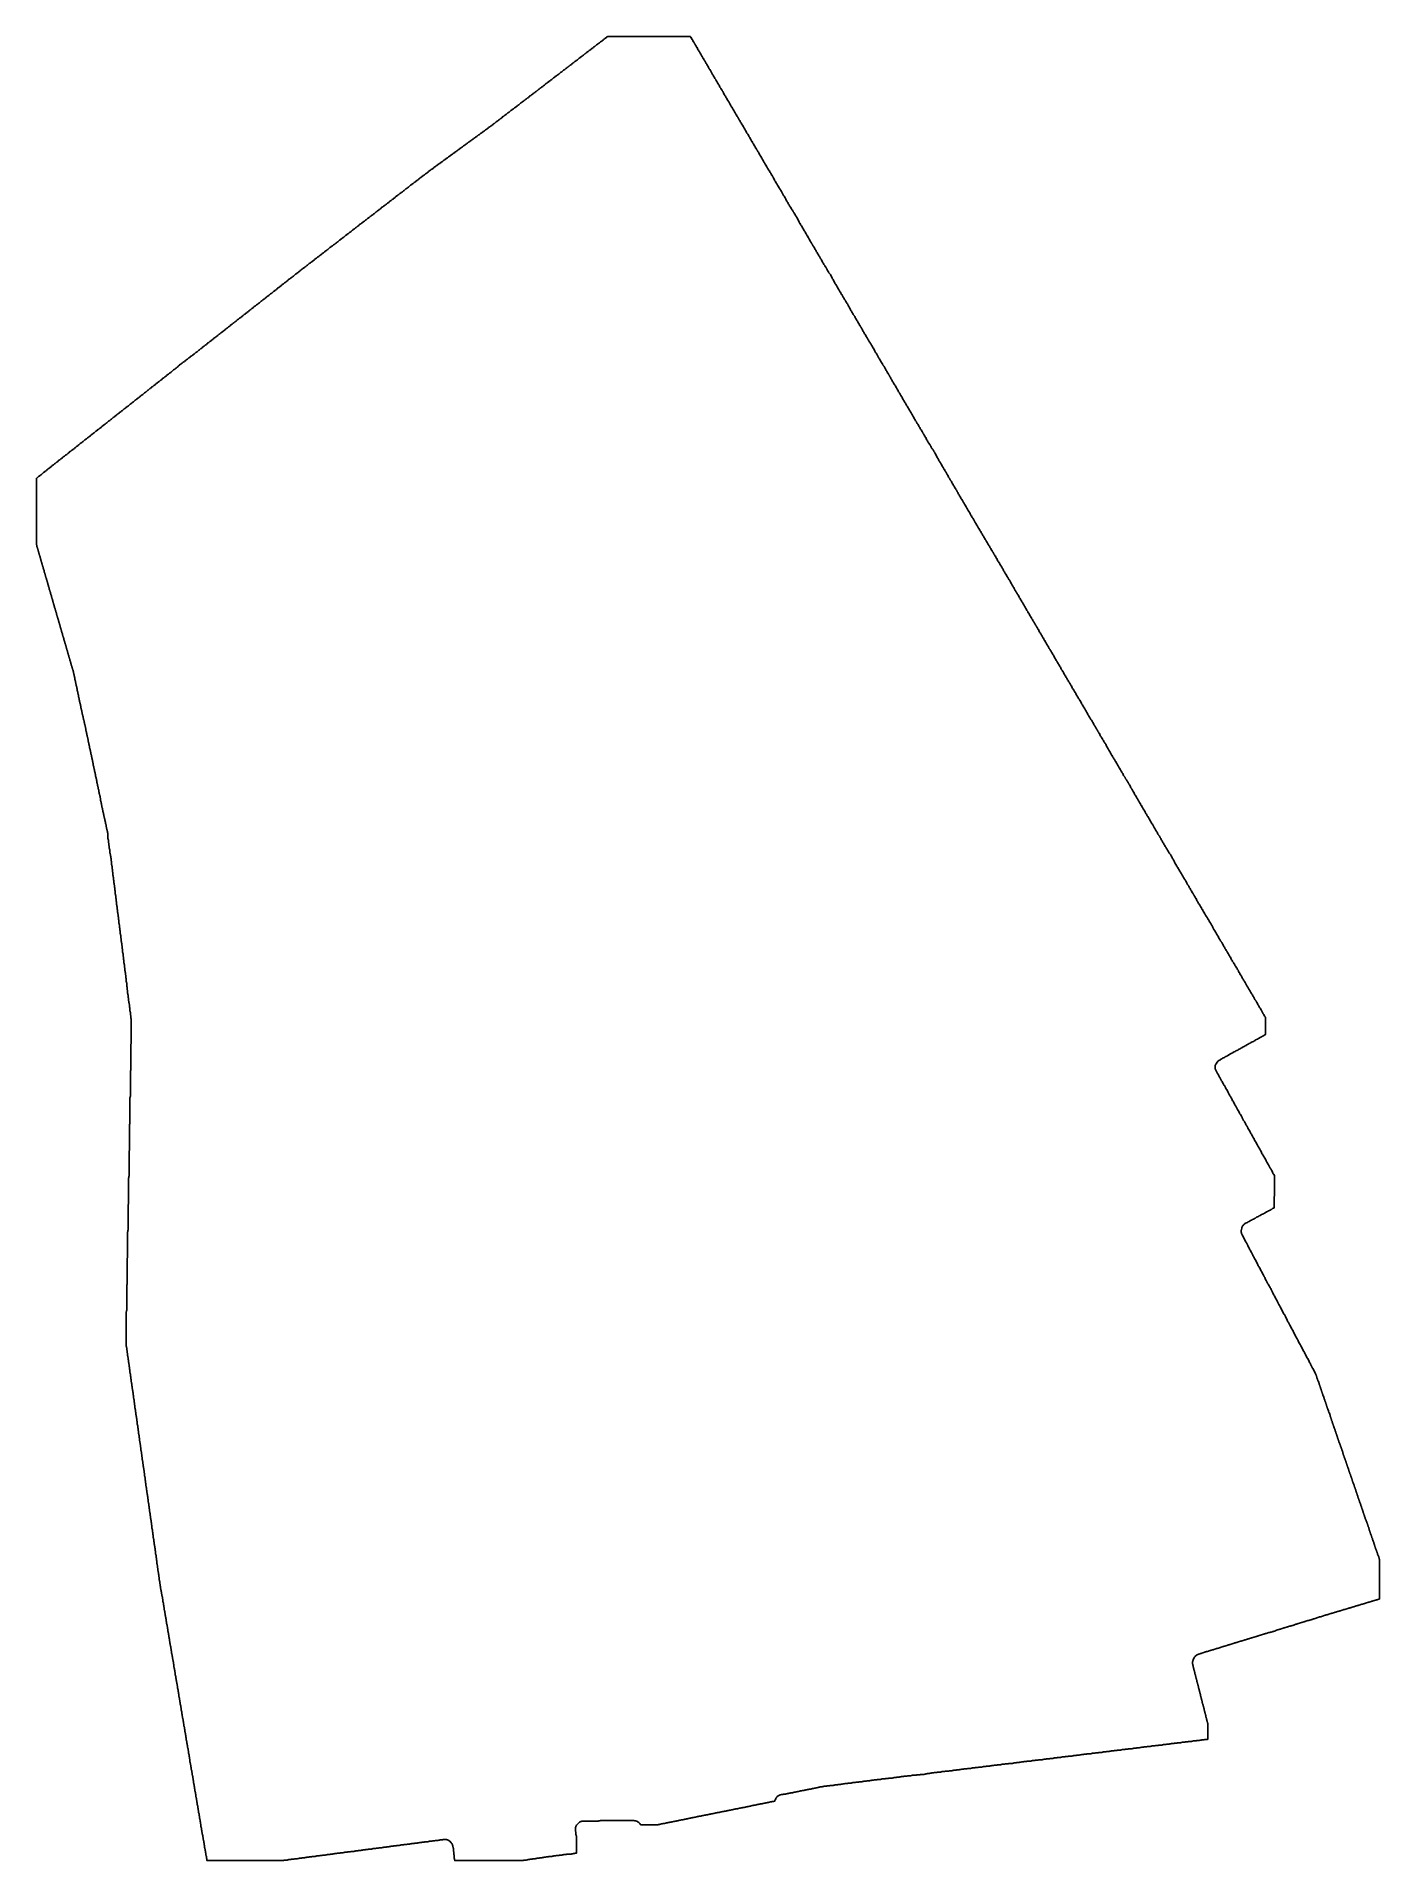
# Model space of a CAD drawing. Header units: metres. Extents: x 645448 to 751671, y 165005 to 309238.
import ezdxf

# ---------------------------------------------------------------- set-up
doc = ezdxf.new("R2010")
doc.units = ezdxf.units.M
doc.layers.add('alpha_boundary_shrunk', color=7, linetype='Continuous')

msp = doc.modelspace()

# ---------------------------------------------------------------- linework, layer by layer
at = {"layer": 'alpha_boundary_shrunk', "color": 1}
msp.add_lwpolyline([(645448, 274300), (645472, 274314), (645516, 274345), (645556, 274381), (645592, 274417), (645607, 274432), (645653, 274459), (645697, 274490), (645737, 274526), (645773, 274562), (645788, 274577), (645835, 274604), (645878, 274635), (645918, 274671), (645954, 274707), (646006, 274758), (646052, 274785), (646095, 274816), (646135, 274852), (646172, 274888), (646187, 274903), (646233, 274930), (646277, 274961), (646317, 274997), (646353, 275033), (646368, 275048), (646414, 275075), (646458, 275106), (646498, 275142), (646513, 275157), (646559, 275183), (646603, 275215), (646643, 275251), (646679, 275287), (646694, 275302), (646740, 275328), (646784, 275360), (646824, 275396), (646860, 275432), (646875, 275447), (646922, 275473), (646965, 275505), (647005, 275541), (647020, 275556), (647067, 275582), (647110, 275613), (647150, 275649), (647186, 275685), (647201, 275701), (647248, 275727), (647291, 275758), (647331, 275794), (647367, 275830), (647382, 275846), (647429, 275872), (647472, 275903), (647512, 275939), (647564, 275990), (647610, 276017), (647654, 276048), (647694, 276084), (647709, 276099), (647755, 276126), (647799, 276157), (647838, 276193), (647890, 276244), (647936, 276271), (647980, 276302), (648020, 276338), (648056, 276374), (648071, 276389), (648117, 276416), (648161, 276447), (648201, 276483), (648237, 276519), (648252, 276534), (648299, 276560), (648342, 276592), (648382, 276628), (648397, 276643), (648444, 276669), (648487, 276700), (648527, 276736), (648578, 276788), (648625, 276814), (648668, 276845), (648708, 276881), (648744, 276917), (648759, 276933), (648806, 276959), (648849, 276990), (648889, 277026), (648904, 277041), (648951, 277068), (648994, 277099), (649034, 277135), (649070, 277171), (649086, 277186), (649132, 277213), (649176, 277244), (649215, 277280), (649252, 277316), (649267, 277331), (649313, 277358), (649357, 277389), (649397, 277425), (649433, 277461), (649448, 277476), (649494, 277503), (649538, 277534), (649578, 277570), (649593, 277585), (649639, 277611), (649683, 277643), (649723, 277678), (649759, 277715), (649774, 277730), (649821, 277756), (649864, 277788), (649904, 277823), (649940, 277860), (649955, 277875), (650002, 277901), (650045, 277933), (650085, 277968), (650136, 278020), (650183, 278046), (650226, 278077), (650266, 278113), (650281, 278128), (650328, 278155), (650371, 278186), (650411, 278222), (650463, 278273), (650509, 278300), (650552, 278331), (650592, 278367), (650629, 278403), (650644, 278418), (650690, 278445), (650734, 278476), (650774, 278512), (650789, 278527), (650835, 278553), (650879, 278585), (650918, 278621), (650955, 278657), (650970, 278672), (651016, 278698), (651060, 278730), (651100, 278766), (651151, 278817), (651197, 278843), (651241, 278875), (651281, 278910), (651317, 278947), (651332, 278962), (651379, 278988), (651422, 279020), (651462, 279055), (651477, 279071), (651524, 279097), (651567, 279128), (651607, 279164), (651658, 279215), (651705, 279242), (651748, 279273), (651788, 279309), (651824, 279345), (651840, 279360), (651886, 279387), (651929, 279418), (651969, 279454), (652006, 279490), (652021, 279505), (652067, 279532), (652111, 279563), (652151, 279599), (652166, 279614), (652212, 279641), (652256, 279672), (652295, 279708), (652332, 279744), (652347, 279759), (652393, 279785), (652437, 279817), (652477, 279853), (652513, 279889), (652528, 279904), (652574, 279930), (652618, 279962), (652658, 279998), (652673, 280013), (652719, 280039), (652763, 280070), (652803, 280106), (652839, 280142), (652854, 280158), (652901, 280184), (652944, 280215), (652984, 280251), (653020, 280287), (653035, 280303), (653082, 280329), (653125, 280360), (653165, 280396), (653201, 280432), (653216, 280447), (653263, 280474), (653306, 280505), (653346, 280541), (653361, 280556), (653408, 280583), (653451, 280614), (653491, 280650), (653527, 280686), (653543, 280701), (653589, 280728), (653633, 280759), (653672, 280795), (653724, 280846), (653770, 280873), (653814, 280904), (653854, 280940), (653905, 280991), (653951, 281017), (653995, 281049), (654035, 281085), (654050, 281100), (654096, 281126), (654140, 281158), (654180, 281193), (654231, 281245), (654278, 281271), (654321, 281302), (654361, 281338), (654412, 281390), (654459, 281416), (654502, 281447), (654542, 281483), (654557, 281498), (654604, 281525), (654647, 281556), (654687, 281592), (654738, 281643), (654785, 281670), (654828, 281701), (654868, 281737), (654904, 281773), (654920, 281788), (654966, 281815), (655010, 281846), (655049, 281882), (655086, 281918), (655101, 281933), (655147, 281960), (655191, 281991), (655231, 282027), (655246, 282042), (655292, 282068), (655336, 282100), (655376, 282135), (655412, 282172), (655427, 282187), (655473, 282213), (655517, 282245), (655557, 282280), (655593, 282317), (655608, 282332), (655655, 282358), (655698, 282390), (655738, 282425), (655774, 282462), (655789, 282477), (655836, 282503), (655879, 282534), (655919, 282570), (655934, 282585), (655981, 282612), (656024, 282643), (656064, 282679), (656100, 282715), (656115, 282730), (656162, 282757), (656205, 282788), (656245, 282824), (656297, 282875), (656343, 282902), (656386, 282933), (656426, 282969), (656441, 282984), (656488, 283010), (656531, 283042), (656571, 283078), (656644, 283150), (656680, 283186), (656752, 283259), (656768, 283274), (656814, 283300), (656858, 283332), (656897, 283367), (656913, 283383), (656959, 283409), (657002, 283440), (657042, 283476), (657057, 283491), (657104, 283518), (657147, 283549), (657187, 283585), (657202, 283600), (657249, 283626), (657292, 283658), (657332, 283694), (657347, 283709), (657394, 283735), (657437, 283767), (657477, 283802), (657492, 283817), (657539, 283844), (657582, 283875), (657622, 283911), (657637, 283926), (657684, 283953), (657727, 283984), (657767, 284020), (657782, 284035), (657829, 284061), (657872, 284093), (657912, 284128), (657948, 284165), (657963, 284180), (658010, 284206), (658053, 284238), (658093, 284273), (658108, 284288), (658155, 284315), (658198, 284346), (658238, 284382), (658290, 284433), (658336, 284460), (658379, 284491), (658419, 284527), (658456, 284563), (658471, 284578), (658517, 284605), (658561, 284636), (658601, 284672), (658616, 284687), (658662, 284714), (658706, 284745), (658745, 284781), (658782, 284817), (658797, 284832), (658843, 284858), (658887, 284890), (658927, 284926), (658963, 284962), (658978, 284977), (659024, 285003), (659068, 285035), (659108, 285071), (659123, 285086), (659169, 285112), (659213, 285143), (659253, 285179), (659304, 285231), (659351, 285257), (659394, 285288), (659434, 285324), (659470, 285360), (659485, 285376), (659532, 285402), (659575, 285433), (659615, 285469), (659630, 285484), (659677, 285511), (659720, 285542), (659760, 285578), (659796, 285614), (659811, 285629), (659858, 285656), (659901, 285687), (659941, 285723), (659977, 285759), (659993, 285774), (660039, 285801), (660083, 285832), (660122, 285868), (660138, 285883), (660184, 285909), (660227, 285941), (660267, 285976), (660304, 286013), (660319, 286028), (660365, 286054), (660409, 286086), (660449, 286121), (660485, 286158), (660500, 286173), (660546, 286199), (660590, 286231), (660630, 286266), (660645, 286281), (660691, 286308), (660735, 286339), (660775, 286375), (660811, 286411), (660826, 286426), (660872, 286453), (660916, 286484), (660956, 286520), (660992, 286556), (661007, 286571), (661054, 286598), (661097, 286629), (661137, 286665), (661152, 286680), (661199, 286707), (661242, 286738), (661282, 286774), (661318, 286810), (661333, 286825), (661380, 286851), (661423, 286883), (661463, 286919), (661499, 286955), (661515, 286970), (661561, 286996), (661604, 287028), (661644, 287064), (661659, 287079), (661706, 287105), (661749, 287136), (661789, 287172), (661841, 287224), (661887, 287250), (661931, 287281), (661970, 287317), (661986, 287332), (662032, 287359), (662076, 287390), (662115, 287426), (662167, 287477), (662213, 287504), (662257, 287535), (662297, 287571), (662348, 287622), (662394, 287649), (662438, 287680), (662478, 287716), (662493, 287731), (662539, 287757), (662583, 287789), (662623, 287825), (662674, 287876), (662721, 287902), (662764, 287934), (662804, 287969), (662855, 288021), (662902, 288047), (662945, 288079), (662985, 288114), (663000, 288130), (663047, 288156), (663090, 288187), (663130, 288223), (663181, 288274), (663228, 288301), (663271, 288332), (663311, 288368), (663347, 288404), (663363, 288419), (663409, 288446), (663452, 288477), (663492, 288513), (663507, 288528), (663554, 288555), (663597, 288586), (663637, 288622), (663674, 288658), (663689, 288673), (663735, 288699), (663779, 288731), (663818, 288767), (663855, 288803), (663870, 288818), (663916, 288844), (663960, 288876), (664000, 288912), (664015, 288927), (664061, 288953), (664105, 288984), (664145, 289020), (664181, 289057), (664196, 289072), (664242, 289098), (664286, 289129), (664326, 289165), (664362, 289201), (664377, 289217), (664424, 289243), (664467, 289274), (664507, 289310), (664522, 289325), (664569, 289352), (664612, 289383), (664652, 289419), (664688, 289455), (664703, 289470), (664750, 289497), (664793, 289528), (664833, 289564), (664869, 289600), (664884, 289615), (664931, 289642), (664974, 289673), (665014, 289709), (665029, 289724), (665076, 289750), (665119, 289782), (665159, 289817), (665195, 289854), (665211, 289869), (665257, 289895), (665301, 289927), (665340, 289962), (665392, 290014), (665438, 290040), (665482, 290072), (665522, 290107), (665537, 290122), (665583, 290149), (665627, 290180), (665667, 290216), (665718, 290267), (665764, 290294), (665808, 290325), (665848, 290361), (665884, 290397), (665899, 290412), (665946, 290439), (665989, 290470), (666029, 290506), (666044, 290521), (666090, 290548), (666134, 290579), (666174, 290615), (666210, 290651), (666225, 290666), (666272, 290692), (666315, 290724), (666355, 290760), (666370, 290775), (666417, 290801), (666460, 290833), (666500, 290868), (666515, 290883), (666562, 290910), (666605, 290941), (666645, 290977), (666696, 291028), (666743, 291055), (666786, 291086), (666826, 291122), (666841, 291137), (666888, 291164), (666931, 291195), (666971, 291231), (667022, 291282), (667069, 291308), (667112, 291340), (667152, 291376), (667167, 291391), (667214, 291417), (667257, 291449), (667297, 291484), (667312, 291499), (667359, 291526), (667402, 291557), (667442, 291593), (667478, 291629), (667493, 291644), (667540, 291671), (667583, 291702), (667623, 291738), (667638, 291753), (667685, 291780), (667728, 291811), (667768, 291847), (667804, 291883), (667820, 291898), (667866, 291924), (667910, 291956), (667949, 291992), (667965, 292007), (668011, 292033), (668054, 292065), (668094, 292100), (668109, 292115), (668156, 292142), (668199, 292173), (668239, 292209), (668276, 292245), (668291, 292260), (668337, 292287), (668381, 292318), (668420, 292354), (668436, 292369), (668482, 292396), (668526, 292427), (668565, 292463), (668602, 292499), (668617, 292514), (668663, 292540), (668707, 292572), (668747, 292608), (668762, 292623), (668808, 292649), (668852, 292681), (668892, 292716), (668907, 292731), (668953, 292758), (668997, 292789), (669036, 292825), (669088, 292876), (669134, 292903), (669178, 292934), (669218, 292970), (669233, 292985), (669279, 293012), (669323, 293043), (669363, 293079), (669399, 293115), (669414, 293130), (669460, 293157), (669504, 293188), (669544, 293224), (669559, 293239), (669605, 293265), (669649, 293297), (669689, 293332), (669704, 293347), (669750, 293374), (669794, 293405), (669834, 293441), (669885, 293492), (669931, 293519), (669975, 293550), (670015, 293586), (670030, 293601), (670076, 293628), (670120, 293659), (670160, 293695), (670196, 293731), (670211, 293746), (670258, 293773), (670301, 293804), (670341, 293840), (670356, 293855), (670403, 293881), (670446, 293913), (670486, 293948), (670501, 293963), (670547, 293990), (670591, 294021), (670631, 294057), (670667, 294093), (670682, 294108), (670729, 294135), (670772, 294166), (670812, 294202), (670827, 294217), (670874, 294244), (670917, 294275), (670957, 294311), (671008, 294362), (671055, 294389), (671098, 294420), (671138, 294456), (671153, 294471), (671200, 294497), (671243, 294529), (671283, 294564), (671298, 294580), (671345, 294606), (671388, 294637), (671428, 294673), (671464, 294709), (671479, 294724), (671526, 294751), (671569, 294782), (671609, 294818), (671624, 294833), (671671, 294860), (671714, 294891), (671754, 294927), (671790, 294963), (671806, 294978), (671852, 295005), (671895, 295036), (671935, 295072), (671950, 295087), (671997, 295113), (672040, 295145), (672080, 295180), (672095, 295196), (672142, 295222), (672185, 295253), (672225, 295289), (672261, 295325), (672277, 295340), (672323, 295367), (672367, 295398), (672406, 295434), (672422, 295449), (672468, 295476), (672511, 295507), (672551, 295543), (672588, 295579), (672603, 295594), (672649, 295621), (672693, 295652), (672733, 295688), (672748, 295703), (672794, 295729), (672838, 295761), (672877, 295796), (672893, 295812), (672939, 295838), (672983, 295869), (673022, 295905), (673074, 295956), (673120, 295983), (673164, 296014), (673204, 296050), (673219, 296065), (673265, 296092), (673309, 296123), (673349, 296159), (673400, 296210), (673446, 296237), (673490, 296268), (673530, 296304), (673545, 296319), (673591, 296345), (673635, 296377), (673675, 296412), (673690, 296428), (673736, 296454), (673780, 296485), (673820, 296521), (673856, 296557), (673871, 296572), (673917, 296599), (673961, 296630), (674001, 296666), (674016, 296681), (674062, 296708), (674106, 296739), (674146, 296775), (674182, 296811), (674197, 296826), (674244, 296853), (674287, 296884), (674327, 296920), (674342, 296935), (674389, 296961), (674432, 296993), (674472, 297028), (674487, 297044), (674533, 297070), (674577, 297101), (674617, 297137), (674668, 297188), (674715, 297215), (674758, 297246), (674798, 297282), (674813, 297297), (674860, 297324), (674903, 297355), (674943, 297391), (674994, 297442), (675041, 297469), (675084, 297500), (675124, 297536), (675139, 297551), (675186, 297577), (675229, 297609), (675269, 297644), (675284, 297660), (675331, 297686), (675374, 297717), (675414, 297753), (675450, 297789), (675465, 297805), (675512, 297831), (675555, 297862), (675595, 297898), (675610, 297913), (675657, 297940), (675700, 297971), (675740, 298007), (675776, 298043), (675791, 298058), (675838, 298085), (675881, 298116), (675921, 298152), (675936, 298167), (675983, 298193), (676026, 298225), (676066, 298260), (676081, 298276), (676128, 298302), (676171, 298333), (676211, 298369), (676226, 298384), (676273, 298411), (676316, 298442), (676356, 298478), (676371, 298493), (676418, 298519), (676461, 298551), (676501, 298587), (676516, 298602), (676563, 298628), (676606, 298659), (676646, 298695), (676661, 298710), (676708, 298737), (676751, 298768), (676764, 298780), (676770, 298783), (676816, 298809), (676860, 298841), (676900, 298876), (676915, 298892), (676961, 298918), (677005, 298949), (677045, 298985), (677060, 299000), (677106, 299027), (677150, 299058), (677190, 299094), (677205, 299109), (677251, 299135), (677295, 299167), (677308, 299179), (677313, 299181), (677360, 299208), (677403, 299239), (677443, 299275), (677458, 299290), (677505, 299317), (677548, 299348), (677588, 299384), (677603, 299399), (677650, 299425), (677693, 299457), (677707, 299469), (677712, 299471), (677758, 299498), (677802, 299529), (677842, 299565), (677857, 299580), (677903, 299607), (677947, 299638), (677987, 299674), (678002, 299689), (678048, 299715), (678092, 299747), (678132, 299782), (678147, 299797), (678193, 299824), (678237, 299855), (678250, 299867), (678255, 299870), (678302, 299896), (678345, 299928), (678385, 299964), (678400, 299979), (678447, 300005), (678490, 300036), (678530, 300072), (678545, 300087), (678592, 300114), (678635, 300145), (678675, 300181), (678690, 300196), (678737, 300223), (678780, 300254), (678794, 300266), (678799, 300268), (678846, 300295), (678889, 300326), (678929, 300362), (678944, 300377), (678990, 300404), (679034, 300435), (679074, 300471), (679089, 300486), (679135, 300512), (679179, 300544), (679219, 300580), (679234, 300595), (679280, 300621), (679324, 300652), (679337, 300664), (679342, 300667), (679389, 300694), (679433, 300725), (679472, 300761), (679488, 300776), (679534, 300802), (679577, 300834), (679617, 300869), (679632, 300885), (679679, 300911), (679722, 300942), (679762, 300978), (679777, 300993), (679824, 301020), (679867, 301051), (679881, 301063), (679886, 301066), (679933, 301092), (679976, 301124), (680016, 301159), (680031, 301174), (680078, 301201), (680121, 301232), (680161, 301268), (680176, 301283), (680222, 301310), (680266, 301341), (680306, 301377), (680321, 301392), (680367, 301418), (680411, 301450), (680424, 301462), (680430, 301464), (680476, 301491), (680520, 301522), (680559, 301558), (680575, 301573), (680621, 301599), (680665, 301631), (680704, 301667), (680720, 301682), (680766, 301708), (680810, 301740), (680823, 301751), (680828, 301754), (680875, 301781), (680918, 301812), (680958, 301848), (680973, 301863), (681020, 301889), (681063, 301921), (681103, 301957), (681118, 301972), (681165, 301998), (681208, 302029), (681248, 302065), (681263, 302080), (681310, 302107), (681353, 302138), (681366, 302150), (681372, 302153), (681418, 302179), (681462, 302211), (681502, 302246), (681517, 302262), (681563, 302288), (681607, 302319), (681647, 302355), (681662, 302370), (681708, 302397), (681752, 302428), (681792, 302464), (681807, 302479), (681853, 302505), (681897, 302537), (681936, 302573), (681952, 302588), (681998, 302614), (682042, 302645), (682081, 302681), (682118, 302717), (682133, 302733), (682179, 302759), (682223, 302790), (682263, 302826), (682299, 302862), (682314, 302878), (682360, 302904), (682404, 302935), (682444, 302971), (682495, 303022), (682542, 303049), (682585, 303080), (682625, 303116), (682640, 303131), (682687, 303158), (682730, 303189), (682770, 303225), (682785, 303240), (682831, 303266), (682875, 303298), (682915, 303333), (682930, 303349), (682976, 303375), (683020, 303406), (683060, 303442), (683075, 303457), (683121, 303484), (683165, 303515), (683205, 303551), (683220, 303566), (683266, 303592), (683310, 303624), (683350, 303660), (683365, 303675), (683411, 303701), (683455, 303733), (683495, 303768), (683510, 303783), (683556, 303810), (683600, 303841), (683640, 303877), (683676, 303913), (683691, 303928), (683737, 303955), (683781, 303986), (683821, 304022), (683836, 304037), (683882, 304064), (683926, 304095), (683966, 304131), (683981, 304146), (684027, 304172), (684071, 304204), (684111, 304239), (684162, 304291), (684208, 304317), (684252, 304349), (684292, 304384), (684307, 304399), (684353, 304426), (684397, 304457), (684437, 304493), (684452, 304508), (684498, 304535), (684542, 304566), (684582, 304602), (684597, 304617), (684643, 304643), (684687, 304675), (684727, 304710), (684763, 304747), (684778, 304762), (684824, 304788), (684868, 304820), (684908, 304855), (684923, 304871), (684969, 304897), (685013, 304928), (685053, 304964), (685068, 304979), (685114, 305006), (685158, 305037), (685198, 305073), (685234, 305109), (685249, 305124), (685296, 305151), (685339, 305182), (685379, 305218), (685394, 305233), (685440, 305259), (685484, 305291), (685524, 305326), (685539, 305342), (685585, 305368), (685629, 305399), (685669, 305435), (685705, 305471), (685720, 305487), (685767, 305513), (685810, 305544), (685850, 305580), (685865, 305595), (685912, 305622), (685955, 305653), (685995, 305689), (686010, 305704), (686056, 305730), (686100, 305762), (686140, 305798), (686155, 305813), (686201, 305839), (686245, 305870), (686285, 305906), (686321, 305942), (686336, 305958), (686383, 305984), (686426, 306015), (686466, 306051), (686481, 306066), (686528, 306093), (686571, 306124), (686611, 306160), (686626, 306175), (686672, 306201), (686716, 306233), (686756, 306269), (686807, 306320), (686854, 306346), (686897, 306378), (686937, 306414), (686952, 306429), (686999, 306455), (687042, 306486), (687082, 306522), (687097, 306537), (687144, 306564), (687187, 306595), (687227, 306631), (687263, 306667), (687278, 306682), (687325, 306709), (687368, 306740), (687408, 306776), (687423, 306791), (687470, 306817), (687513, 306849), (687553, 306885), (687568, 306900), (687615, 306926), (687658, 306958), (687698, 306993), (687713, 307008), (687760, 307035), (687803, 307066), (687843, 307102), (687894, 307153), (687941, 307180), (687984, 307211), (688024, 307247), (688039, 307262), (688086, 307289), (688129, 307320), (688169, 307356), (688184, 307371), (688231, 307397), (688274, 307429), (688314, 307464), (688365, 307516), (688412, 307542), (688455, 307574), (688495, 307609), (688510, 307624), (688557, 307651), (688600, 307682), (688640, 307718), (688655, 307733), (688702, 307760), (688745, 307791), (688785, 307827), (688821, 307863), (688836, 307878), (688883, 307905), (688926, 307936), (688966, 307972), (688981, 307987), (689028, 308013), (689071, 308045), (689111, 308080), (689126, 308096), (689173, 308122), (689216, 308153), (689256, 308189), (689292, 308225), (689307, 308240), (689354, 308267), (689397, 308298), (689437, 308334), (689452, 308349), (689499, 308376), (689542, 308407), (689582, 308443), (689597, 308458), (689644, 308484), (689687, 308516), (689727, 308551), (689742, 308567), (689789, 308593), (689832, 308624), (689872, 308660), (689923, 308712), (689970, 308738), (690013, 308769), (690053, 308805), (690068, 308820), (690115, 308847), (690158, 308878), (690198, 308914), (690213, 308929), (690260, 308955), (690303, 308987), (690343, 309023), (690379, 309059), (690395, 309074), (690441, 309100), (690485, 309132), (690524, 309167), (690539, 309183), (690586, 309209), (690627, 309238), (697165, 309238), (697178, 309215), (697210, 309171), (697222, 309158), (697261, 309080), (697297, 309008), (697323, 308961), (697355, 308917), (697367, 308904), (697406, 308826), (697432, 308780), (697463, 308736), (697475, 308723), (697478, 308718), (697514, 308645), (697541, 308599), (697572, 308555), (697584, 308542), (697623, 308464), (697650, 308417), (697681, 308374), (697693, 308361), (697696, 308355), (697768, 308210), (697794, 308164), (697826, 308120), (697838, 308107), (697840, 308102), (697877, 308029), (697903, 307983), (697935, 307939), (697947, 307926), (697949, 307920), (697985, 307848), (698022, 307776), (698048, 307729), (698079, 307685), (698091, 307672), (698094, 307667), (698130, 307594), (698157, 307548), (698188, 307504), (698200, 307491), (698203, 307486), (698239, 307413), (698266, 307367), (698297, 307323), (698309, 307310), (698312, 307304), (698384, 307160), (698411, 307113), (698442, 307069), (698454, 307056), (698456, 307051), (698493, 306978), (698519, 306932), (698551, 306888), (698563, 306875), (698601, 306797), (698638, 306725), (698664, 306678), (698696, 306635), (698707, 306621), (698710, 306616), (698746, 306543), (698773, 306497), (698804, 306453), (698816, 306440), (698819, 306435), (698891, 306290), (698918, 306243), (698949, 306200), (698961, 306186), (698964, 306181), (699000, 306109), (699027, 306062), (699058, 306019), (699070, 306005), (699072, 306000), (699109, 305927), (699135, 305881), (699167, 305837), (699179, 305824), (699181, 305819), (699217, 305746), (699254, 305674), (699280, 305627), (699312, 305584), (699323, 305570), (699362, 305493), (699389, 305446), (699420, 305403), (699432, 305389), (699435, 305384), (699471, 305311), (699507, 305239), (699534, 305192), (699565, 305149), (699577, 305136), (699580, 305130), (699616, 305058), (699643, 305011), (699674, 304968), (699686, 304954), (699688, 304949), (699725, 304877), (699751, 304830), (699783, 304787), (699795, 304773), (699797, 304768), (699870, 304623), (699896, 304576), (699928, 304533), (699939, 304520), (699942, 304514), (699978, 304442), (700005, 304395), (700036, 304352), (700048, 304338), (700087, 304261), (700123, 304188), (700150, 304142), (700181, 304098), (700193, 304085), (700196, 304079), (700232, 304007), (700259, 303960), (700290, 303917), (700302, 303904), (700305, 303898), (700377, 303753), (700403, 303707), (700435, 303663), (700447, 303650), (700449, 303645), (700486, 303572), (700512, 303526), (700544, 303482), (700556, 303469), (700558, 303463), (700594, 303391), (700621, 303344), (700652, 303301), (700664, 303288), (700703, 303210), (700739, 303137), (700766, 303091), (700797, 303047), (700809, 303034), (700848, 302956), (700875, 302910), (700906, 302866), (700918, 302853), (700921, 302847), (700993, 302702), (701019, 302656), (701051, 302612), (701063, 302599), (701065, 302594), (701102, 302521), (701128, 302475), (701160, 302431), (701172, 302418), (701210, 302340), (701237, 302294), (701268, 302250), (701280, 302237), (701283, 302231), (701355, 302086), (701382, 302040), (701413, 301996), (701425, 301983), (701428, 301978), (701464, 301905), (701491, 301859), (701522, 301815), (701534, 301802), (701537, 301797), (701573, 301724), (701609, 301652), (701636, 301605), (701667, 301562), (701703, 301522), (701718, 301507), (701754, 301434), (701790, 301362), (701817, 301315), (701848, 301272), (701860, 301258), (701899, 301181), (701971, 301036), (701998, 300989), (702029, 300946), (702041, 300932), (702044, 300927), (702080, 300854), (702107, 300808), (702138, 300764), (702150, 300751), (702189, 300673), (702225, 300601), (702252, 300554), (702283, 300511), (702295, 300497), (702297, 300492), (702334, 300420), (702360, 300373), (702392, 300330), (702404, 300316), (702406, 300311), (702442, 300238), (702469, 300192), (702500, 300148), (702536, 300108), (702551, 300093), (702587, 300021), (702660, 299876), (702686, 299829), (702718, 299786), (702730, 299773), (702732, 299767), (702769, 299695), (702805, 299622), (702831, 299576), (702863, 299532), (702875, 299519), (702877, 299514), (702950, 299369), (702976, 299322), (703008, 299279), (703020, 299265), (703022, 299260), (703058, 299188), (703085, 299141), (703116, 299098), (703128, 299084), (703167, 299006), (703203, 298934), (703230, 298887), (703261, 298844), (703273, 298831), (703276, 298825), (703312, 298753), (703339, 298706), (703370, 298663), (703406, 298623), (703421, 298608), (703457, 298535), (703484, 298489), (703515, 298445), (703527, 298432), (703530, 298427), (703566, 298354), (703602, 298282), (703628, 298235), (703660, 298192), (703672, 298178), (703711, 298101), (703747, 298028), (703783, 297956), (703819, 297883), (703846, 297837), (703877, 297793), (703889, 297780), (703892, 297774), (703928, 297702), (703955, 297655), (703986, 297612), (703998, 297599), (704001, 297593), (704037, 297521), (704063, 297474), (704095, 297431), (704107, 297417), (704146, 297340), (704182, 297267), (704208, 297221), (704240, 297177), (704252, 297164), (704254, 297158), (704281, 297112), (704312, 297068), (704324, 297055), (704327, 297050), (704363, 296977), (704389, 296931), (704421, 296887), (704433, 296874), (704435, 296868), (704508, 296724), (704534, 296677), (704566, 296633), (704578, 296620), (704580, 296615), (704653, 296470), (704679, 296423), (704711, 296380), (704723, 296366), (704725, 296361), (704798, 296216), (704824, 296170), (704856, 296126), (704868, 296113), (704870, 296108), (704906, 296035), (704933, 295988), (704964, 295945), (704976, 295932), (705015, 295854), (705042, 295807), (705073, 295764), (705085, 295750), (705088, 295745), (705160, 295600), (705187, 295554), (705218, 295510), (705230, 295497), (705233, 295492), (705259, 295445), (705290, 295401), (705302, 295388), (705305, 295383), (705341, 295310), (705368, 295264), (705399, 295220), (705411, 295207), (705414, 295202), (705450, 295129), (705477, 295083), (705508, 295039), (705520, 295026), (705522, 295020), (705549, 294974), (705580, 294930), (705592, 294917), (705595, 294912), (705631, 294839), (705667, 294767), (705704, 294694), (705776, 294549), (705803, 294503), (705834, 294459), (705846, 294446), (705849, 294441), (705885, 294368), (705911, 294322), (705943, 294278), (705955, 294265), (705957, 294260), (705994, 294187), (706030, 294115), (706056, 294068), (706088, 294024), (706100, 294011), (706102, 294006), (706138, 293933), (706165, 293887), (706196, 293843), (706232, 293803), (706247, 293788), (706283, 293716), (706320, 293643), (706356, 293571), (706382, 293524), (706414, 293481), (706426, 293468), (706428, 293462), (706465, 293390), (706501, 293317), (706527, 293271), (706559, 293227), (706571, 293214), (706573, 293209), (706610, 293136), (706646, 293064), (706672, 293017), (706704, 292974), (706716, 292960), (706718, 292955), (706755, 292883), (706781, 292836), (706812, 292792), (706824, 292779), (706827, 292774), (706863, 292701), (706890, 292655), (706921, 292611), (706933, 292598), (706972, 292520), (707008, 292448), (707035, 292401), (707066, 292358), (707078, 292344), (707081, 292339), (707117, 292267), (707143, 292220), (707175, 292176), (707187, 292163), (707189, 292158), (707226, 292085), (707252, 292039), (707283, 291995), (707295, 291982), (707298, 291977), (707334, 291904), (707371, 291832), (707397, 291785), (707428, 291742), (707440, 291728), (707443, 291723), (707469, 291676), (707501, 291633), (707513, 291620), (707515, 291614), (707588, 291469), (707624, 291397), (707651, 291350), (707682, 291307), (707694, 291293), (707733, 291216), (707759, 291169), (707791, 291126), (707803, 291112), (707805, 291107), (707842, 291035), (707868, 290988), (707899, 290944), (707911, 290931), (707950, 290853), (707987, 290781), (708013, 290734), (708044, 290691), (708056, 290677), (708095, 290600), (708122, 290553), (708153, 290510), (708189, 290470), (708225, 290433), (708240, 290418), (708276, 290346), (708349, 290201), (708385, 290129), (708412, 290082), (708443, 290039), (708455, 290025), (708494, 289947), (708530, 289875), (708603, 289730), (708629, 289683), (708660, 289640), (708672, 289627), (708675, 289621), (708711, 289549), (708738, 289502), (708769, 289459), (708781, 289445), (708784, 289440), (708820, 289368), (708856, 289295), (708883, 289249), (708914, 289205), (708926, 289192), (708929, 289186), (708965, 289114), (708991, 289067), (709023, 289024), (709035, 289011), (709074, 288933), (709100, 288886), (709131, 288843), (709143, 288829), (709146, 288824), (709219, 288679), (709245, 288633), (709276, 288589), (709288, 288576), (709291, 288570), (709327, 288498), (709354, 288451), (709385, 288408), (709397, 288395), (709400, 288389), (709426, 288343), (709458, 288299), (709470, 288286), (709472, 288281), (709508, 288208), (709535, 288162), (709566, 288118), (709578, 288105), (709581, 288099), (709607, 288053), (709623, 288031), (709635, 287997), (709653, 287954), (709690, 287882), (709716, 287835), (709747, 287792), (709759, 287779), (709762, 287773), (709798, 287701), (709835, 287628), (709861, 287582), (709892, 287538), (709904, 287525), (709907, 287520), (709943, 287447), (709970, 287401), (710001, 287357), (710013, 287344), (710016, 287338), (710052, 287266), (710078, 287219), (710110, 287176), (710122, 287163), (710124, 287157), (710161, 287085), (710197, 287012), (710223, 286966), (710255, 286922), (710267, 286909), (710269, 286904), (710306, 286831), (710332, 286785), (710363, 286741), (710375, 286728), (710378, 286722), (710414, 286650), (710451, 286577), (710477, 286531), (710508, 286487), (710520, 286474), (710559, 286396), (710586, 286350), (710617, 286306), (710629, 286293), (710632, 286288), (710668, 286215), (710694, 286169), (710726, 286125), (710738, 286112), (710740, 286106), (710777, 286034), (710813, 285961), (710839, 285915), (710871, 285871), (710883, 285858), (710885, 285853), (710922, 285780), (710948, 285734), (710979, 285690), (710991, 285677), (710994, 285672), (711030, 285599), (711067, 285527), (711093, 285480), (711124, 285437), (711136, 285423), (711139, 285418), (711175, 285345), (711202, 285299), (711233, 285255), (711245, 285242), (711248, 285237), (711284, 285164), (711311, 285118), (711342, 285074), (711354, 285061), (711356, 285056), (711383, 285009), (711414, 284966), (711426, 284952), (711429, 284947), (711465, 284874), (711492, 284828), (711523, 284784), (711535, 284771), (711538, 284766), (711574, 284693), (711600, 284647), (711632, 284603), (711644, 284590), (711646, 284585), (711683, 284512), (711719, 284440), (711755, 284367), (711791, 284295), (711818, 284248), (711849, 284205), (711861, 284191), (711900, 284113), (711927, 284067), (711958, 284023), (711970, 284010), (711972, 284005), (712045, 283860), (712071, 283813), (712103, 283770), (712115, 283756), (712117, 283751), (712154, 283679), (712180, 283632), (712212, 283589), (712223, 283575), (712226, 283570), (712262, 283497), (712289, 283451), (712320, 283407), (712332, 283394), (712371, 283316), (712398, 283270), (712429, 283226), (712441, 283213), (712444, 283208), (712480, 283135), (712506, 283088), (712538, 283045), (712550, 283032), (712588, 282954), (712625, 282881), (712651, 282835), (712683, 282791), (712695, 282778), (712733, 282700), (712770, 282628), (712796, 282581), (712828, 282538), (712839, 282524), (712842, 282519), (712878, 282447), (712905, 282400), (712936, 282357), (712948, 282343), (712951, 282338), (712987, 282265), (713023, 282193), (713050, 282146), (713081, 282103), (713093, 282090), (713096, 282084), (713132, 282012), (713159, 281965), (713190, 281922), (713202, 281908), (713205, 281903), (713241, 281831), (713277, 281758), (713303, 281712), (713335, 281668), (713347, 281655), (713349, 281649), (713376, 281603), (713407, 281559), (713419, 281546), (713422, 281541), (713458, 281468), (713494, 281396), (713521, 281349), (713552, 281306), (713564, 281292), (713567, 281287), (713603, 281215), (713639, 281142), (713666, 281096), (713697, 281052), (713709, 281039), (713712, 281033), (713748, 280961), (713775, 280914), (713806, 280871), (713818, 280858), (713857, 280780), (713883, 280733), (713915, 280690), (713927, 280676), (713929, 280671), (714002, 280526), (714028, 280479), (714060, 280436), (714072, 280423), (714074, 280417), (714110, 280345), (714137, 280298), (714168, 280255), (714180, 280242), (714183, 280236), (714219, 280164), (714255, 280091), (714282, 280045), (714313, 280001), (714325, 279988), (714328, 279983), (714364, 279910), (714391, 279863), (714422, 279820), (714434, 279807), (714437, 279801), (714473, 279729), (714499, 279682), (714531, 279639), (714543, 279625), (714545, 279620), (714581, 279548), (714618, 279475), (714644, 279429), (714676, 279385), (714688, 279372), (714690, 279367), (714726, 279294), (714753, 279247), (714784, 279204), (714796, 279191), (714799, 279185), (714835, 279113), (714871, 279040), (714898, 278994), (714929, 278950), (714941, 278937), (714944, 278932), (714980, 278859), (715007, 278813), (715038, 278769), (715050, 278756), (715053, 278751), (715089, 278678), (715115, 278631), (715147, 278588), (715159, 278575), (715197, 278497), (715234, 278424), (715260, 278378), (715292, 278334), (715304, 278321), (715306, 278316), (715342, 278243), (715369, 278197), (715400, 278153), (715412, 278140), (715415, 278135), (715487, 277990), (715514, 277943), (715545, 277899), (715557, 277886), (715560, 277881), (715596, 277808), (715623, 277762), (715654, 277718), (715666, 277705), (715669, 277700), (715705, 277627), (715731, 277581), (715763, 277537), (715775, 277524), (715777, 277519), (715813, 277446), (715850, 277374), (715876, 277327), (715908, 277283), (715920, 277270), (715958, 277192), (715985, 277146), (716016, 277102), (716028, 277089), (716031, 277084), (716067, 277011), (716094, 276965), (716125, 276921), (716137, 276908), (716176, 276830), (716212, 276758), (716239, 276711), (716270, 276667), (716306, 276628), (716321, 276613), (716357, 276540), (716384, 276494), (716415, 276450), (716427, 276437), (716430, 276431), (716466, 276359), (716492, 276312), (716524, 276269), (716536, 276256), (716538, 276250), (716574, 276178), (716611, 276105), (716647, 276033), (716683, 275960), (716710, 275914), (716741, 275870), (716753, 275857), (716756, 275852), (716792, 275779), (716828, 275707), (716855, 275660), (716886, 275617), (716898, 275603), (716901, 275598), (716937, 275526), (716963, 275479), (716995, 275435), (717007, 275422), (717009, 275417), (717046, 275344), (717082, 275272), (717108, 275225), (717140, 275182), (717152, 275168), (717154, 275163), (717190, 275091), (717217, 275044), (717248, 275001), (717260, 274987), (717299, 274910), (717326, 274863), (717357, 274819), (717369, 274806), (717372, 274801), (717444, 274656), (717471, 274609), (717502, 274566), (717514, 274552), (717517, 274547), (717553, 274475), (717589, 274402), (717616, 274356), (717647, 274312), (717659, 274299), (717662, 274294), (717698, 274221), (717724, 274174), (717756, 274131), (717768, 274118), (717770, 274112), (717806, 274040), (717843, 273967), (717869, 273921), (717901, 273877), (717913, 273864), (717915, 273859), (717951, 273786), (717978, 273740), (718009, 273696), (718021, 273683), (718024, 273677), (718060, 273605), (718096, 273533), (718123, 273486), (718154, 273442), (718166, 273429), (718169, 273424), (718205, 273351), (718232, 273305), (718263, 273261), (718275, 273248), (718278, 273243), (718314, 273170), (718350, 273098), (718377, 273051), (718408, 273008), (718420, 272994), (718422, 272989), (718459, 272917), (718485, 272870), (718517, 272826), (718529, 272813), (718531, 272808), (718567, 272735), (718594, 272689), (718625, 272645), (718637, 272632), (718640, 272627), (718676, 272554), (718712, 272482), (718739, 272435), (718770, 272392), (718782, 272378), (718785, 272373), (718821, 272301), (718848, 272254), (718879, 272210), (718891, 272197), (718930, 272119), (718966, 272047), (718993, 272000), (719024, 271957), (719036, 271943), (719075, 271866), (719101, 271819), (719133, 271776), (719145, 271762), (719147, 271757), (719183, 271685), (719210, 271638), (719241, 271594), (719253, 271581), (719256, 271576), (719292, 271503), (719328, 271431), (719355, 271384), (719386, 271341), (719398, 271327), (719401, 271322), (719437, 271250), (719464, 271203), (719495, 271160), (719507, 271146), (719546, 271069), (719572, 271022), (719604, 270978), (719616, 270965), (719618, 270960), (719691, 270815), (719717, 270768), (719749, 270725), (719761, 270711), (719763, 270706), (719799, 270634), (719826, 270587), (719857, 270544), (719869, 270530), (719872, 270525), (719908, 270452), (719935, 270406), (719966, 270362), (719978, 270349), (719981, 270344), (720053, 270199), (720080, 270152), (720111, 270109), (720123, 270095), (720126, 270090), (720162, 270018), (720188, 269971), (720220, 269928), (720232, 269914), (720271, 269836), (720297, 269790), (720328, 269746), (720340, 269733), (720343, 269728), (720379, 269655), (720406, 269609), (720437, 269565), (720449, 269552), (720452, 269547), (720488, 269474), (720524, 269402), (720551, 269355), (720582, 269312), (720594, 269298), (720597, 269293), (720633, 269220), (720659, 269174), (720691, 269130), (720703, 269117), (720742, 269039), (720768, 268993), (720799, 268949), (720811, 268936), (720814, 268931), (720850, 268858), (720877, 268812), (720908, 268768), (720920, 268755), (720923, 268749), (720959, 268677), (720995, 268604), (721022, 268558), (721053, 268514), (721065, 268501), (721068, 268496), (721104, 268423), (721130, 268377), (721162, 268333), (721174, 268320), (721176, 268315), (721213, 268242), (721239, 268196), (721270, 268152), (721282, 268139), (721285, 268133), (721321, 268061), (721348, 268014), (721379, 267971), (721391, 267958), (721394, 267952), (721430, 267880), (721466, 267807), (721493, 267761), (721524, 267717), (721536, 267704), (721539, 267699), (721575, 267626), (721602, 267580), (721633, 267536), (721645, 267523), (721647, 267517), (721684, 267445), (721710, 267398), (721742, 267355), (721754, 267342), (721792, 267264), (721819, 267217), (721850, 267174), (721862, 267160), (721865, 267155), (721901, 267083), (721937, 267010), (721964, 266963), (721995, 266920), (722007, 266907), (722010, 266901), (722046, 266829), (722073, 266782), (722104, 266739), (722116, 266725), (722119, 266720), (722155, 266648), (722191, 266575), (722218, 266529), (722249, 266485), (722261, 266472), (722263, 266467), (722300, 266394), (722326, 266347), (722358, 266304), (722370, 266291), (722372, 266285), (722399, 266239), (722430, 266195), (722442, 266182), (722445, 266177), (722481, 266104), (722517, 266032), (722553, 265959), (722580, 265913), (722611, 265869), (722623, 265856), (722626, 265851), (722662, 265778), (722689, 265731), (722720, 265688), (722732, 265675), (722735, 265669), (722771, 265597), (722807, 265524), (722834, 265478), (722865, 265434), (722877, 265421), (722880, 265416), (722916, 265343), (722942, 265297), (722974, 265253), (722986, 265240), (722988, 265235), (723024, 265162), (723051, 265115), (723082, 265072), (723094, 265059), (723133, 264981), (723169, 264908), (723196, 264862), (723227, 264818), (723239, 264805), (723278, 264727), (723305, 264681), (723336, 264637), (723348, 264624), (723351, 264619), (723387, 264546), (723423, 264474), (723450, 264427), (723481, 264383), (723493, 264370), (723496, 264365), (723532, 264292), (723558, 264246), (723590, 264202), (723602, 264189), (723604, 264184), (723640, 264111), (723667, 264065), (723698, 264021), (723710, 264008), (723749, 263930), (723785, 263858), (723812, 263811), (723843, 263767), (723855, 263754), (723894, 263676), (723921, 263630), (723952, 263586), (723964, 263573), (723967, 263568), (724039, 263423), (724066, 263376), (724097, 263333), (724109, 263319), (724112, 263314), (724148, 263242), (724174, 263195), (724206, 263151), (724218, 263138), (724256, 263060), (724283, 263014), (724314, 262970), (724326, 262957), (724329, 262952), (724401, 262807), (724428, 262760), (724459, 262717), (724471, 262703), (724474, 262698), (724510, 262626), (724537, 262579), (724568, 262535), (724580, 262522), (724583, 262517), (724619, 262444), (724645, 262398), (724677, 262354), (724689, 262341), (724691, 262336), (724728, 262263), (724764, 262191), (724790, 262144), (724822, 262101), (724834, 262087), (724836, 262082), (724872, 262010), (724899, 261963), (724930, 261919), (724942, 261906), (724945, 261901), (724981, 261828), (725017, 261756), (725044, 261709), (725075, 261666), (725087, 261652), (725126, 261575), (725153, 261528), (725184, 261485), (725196, 261471), (725199, 261466), (725235, 261394), (725271, 261321), (725298, 261274), (725329, 261231), (725341, 261218), (725380, 261140), (725406, 261093), (725438, 261050), (725450, 261036), (725452, 261031), (725488, 260959), (725525, 260886), (725551, 260840), (725583, 260796), (725595, 260783), (725597, 260777), (725624, 260731), (725655, 260687), (725667, 260674), (725670, 260669), (725706, 260596), (725732, 260550), (725764, 260506), (725776, 260493), (725778, 260488), (725815, 260415), (725841, 260369), (725872, 260325), (725884, 260312), (725887, 260306), (725923, 260234), (725960, 260161), (725996, 260089), (726022, 260042), (726054, 259999), (726066, 259986), (726068, 259980), (726104, 259908), (726141, 259835), (726167, 259789), (726199, 259745), (726211, 259732), (726213, 259727), (726249, 259654), (726276, 259608), (726307, 259564), (726319, 259551), (726322, 259545), (726358, 259473), (726385, 259426), (726416, 259383), (726428, 259370), (726467, 259292), (726503, 259219), (726530, 259173), (726561, 259129), (726573, 259116), (726612, 259038), (726638, 258992), (726670, 258948), (726682, 258935), (726684, 258929), (726757, 258785), (726783, 258738), (726815, 258694), (726827, 258681), (726829, 258676), (726865, 258603), (726892, 258557), (726923, 258513), (726935, 258500), (726938, 258495), (726974, 258422), (727001, 258376), (727032, 258332), (727044, 258319), (727047, 258313), (727083, 258241), (727119, 258169), (727146, 258122), (727177, 258078), (727189, 258065), (727192, 258060), (727228, 257987), (727254, 257941), (727286, 257897), (727298, 257884), (727300, 257879), (727337, 257806), (727373, 257734), (727399, 257687), (727431, 257644), (727443, 257630), (727445, 257625), (727481, 257552), (727508, 257506), (727539, 257462), (727551, 257449), (727554, 257444), (727590, 257371), (727617, 257325), (727648, 257281), (727660, 257268), (727735, 257118), (727762, 257071), (727793, 257028), (727805, 257014), (727808, 257009), (727844, 256936), (727870, 256890), (727902, 256846), (727914, 256833), (727916, 256828), (727943, 256781), (727974, 256738), (727986, 256724), (727989, 256719), (728025, 256647), (728061, 256574), (728097, 256502), (728124, 256455), (728155, 256412), (728167, 256398), (728170, 256393), (728206, 256320), (728233, 256274), (728264, 256230), (728276, 256217), (728279, 256212), (728315, 256139), (728351, 256067), (728378, 256020), (728409, 255977), (728421, 255963), (728424, 255958), (728460, 255886), (728486, 255839), (728518, 255796), (728530, 255782), (728532, 255777), (728569, 255704), (728605, 255632), (728631, 255585), (728663, 255542), (728675, 255529), (728677, 255523), (728713, 255451), (728740, 255404), (728771, 255361), (728783, 255347), (728786, 255342), (728822, 255270), (728849, 255223), (728880, 255180), (728892, 255166), (728931, 255088), (728957, 255042), (728989, 254998), (729001, 254985), (729003, 254980), (729040, 254907), (729076, 254835), (729102, 254788), (729134, 254745), (729146, 254731), (729148, 254726), (729221, 254581), (729247, 254535), (729279, 254491), (729291, 254478), (729293, 254472), (729329, 254400), (729356, 254353), (729387, 254310), (729399, 254297), (729402, 254291), (729438, 254219), (729465, 254172), (729496, 254129), (729508, 254115), (729511, 254110), (729547, 254038), (729583, 253965), (729610, 253919), (729641, 253875), (729653, 253862), (729656, 253856), (729682, 253810), (729713, 253766), (729725, 253753), (729764, 253675), (729791, 253629), (729822, 253585), (729834, 253572), (729837, 253567), (729873, 253494), (729900, 253447), (729931, 253404), (729943, 253391), (729946, 253385), (729972, 253339), (730003, 253295), (730015, 253282), (730018, 253277), (730054, 253204), (730090, 253132), (730199, 252914), (730226, 252868), (730257, 252824), (730269, 252811), (730308, 252733), (730334, 252687), (730366, 252643), (730378, 252630), (730453, 252479), (730479, 252433), (730511, 252389), (730523, 252376), (730562, 252298), (730588, 252252), (730619, 252208), (730631, 252195), (730634, 252190), (730670, 252117), (730697, 252071), (730728, 252027), (730740, 252014), (730743, 252008), (730769, 251962), (730801, 251918), (730813, 251905), (730815, 251900), (730851, 251827), (730888, 251755), (730914, 251708), (730945, 251665), (730957, 251651), (730960, 251646), (730996, 251574), (731033, 251501), (731059, 251455), (731090, 251411), (731102, 251398), (731105, 251392), (731178, 251247), (731204, 251201), (731235, 251157), (731247, 251144), (731286, 251066), (731313, 251020), (731344, 250976), (731356, 250963), (731359, 250958), (731431, 250813), (731458, 250766), (731489, 250723), (731501, 250709), (731540, 250631), (731566, 250585), (731598, 250541), (731610, 250528), (731612, 250523), (731649, 250450), (731675, 250404), (731706, 250360), (731742, 250320), (731757, 250305), (731794, 250233), (731830, 250160), (731856, 250114), (731888, 250070), (731900, 250057), (731938, 249979), (731975, 249907), (732011, 249834), (732037, 249788), (732069, 249744), (732081, 249731), (732083, 249726), (732120, 249653), (732156, 249581), (732182, 249534), (732214, 249491), (732226, 249477), (732228, 249472), (732265, 249399), (732301, 249327), (732327, 249280), (732359, 249237), (732371, 249224), (732373, 249218), (732410, 249146), (732436, 249099), (732467, 249056), (732479, 249042), (732518, 248965), (732554, 248892), (732581, 248846), (732612, 248802), (732624, 248789), (732627, 248783), (732663, 248711), (732690, 248664), (732721, 248621), (732733, 248608), (732736, 248602), (732772, 248530), (732798, 248483), (732830, 248440), (732842, 248426), (732844, 248421), (732881, 248349), (732917, 248276), (732943, 248230), (732975, 248186), (732987, 248173), (732989, 248167), (733026, 248095), (733052, 248048), (733083, 248005), (733095, 247992), (733098, 247986), (733134, 247914), (733171, 247841), (733197, 247795), (733228, 247751), (733240, 247738), (733243, 247733), (733279, 247660), (733306, 247613), (733337, 247570), (733349, 247557), (733352, 247551), (733388, 247479), (733414, 247432), (733446, 247389), (733458, 247376), (733497, 247298), (733533, 247225), (733559, 247179), (733591, 247135), (733603, 247122), (733605, 247117), (733642, 247044), (733668, 246997), (733699, 246954), (733711, 246941), (733787, 246790), (733813, 246744), (733844, 246700), (733856, 246687), (733859, 246682), (733895, 246609), (733922, 246563), (733953, 246519), (733965, 246506), (734004, 246428), (734030, 246381), (734062, 246338), (734074, 246325), (734076, 246319), (734113, 246247), (734149, 246174), (734175, 246128), (734207, 246084), (734219, 246071), (734221, 246066), (734258, 245993), (734284, 245947), (734315, 245903), (734327, 245890), (734330, 245885), (734366, 245812), (734403, 245740), (734429, 245693), (734460, 245650), (734472, 245636), (734475, 245631), (734511, 245558), (734538, 245512), (734569, 245468), (734581, 245455), (734584, 245450), (734620, 245377), (734646, 245331), (734678, 245287), (734690, 245274), (734692, 245269), (734729, 245196), (734765, 245124), (734791, 245077), (734823, 245034), (734835, 245020), (734837, 245015), (734874, 244942), (734900, 244896), (734931, 244852), (734943, 244839), (734982, 244761), (735009, 244715), (735040, 244671), (735076, 244631), (735091, 244616), (735127, 244544), (735154, 244497), (735185, 244454), (735197, 244440), (735236, 244363), (735272, 244290), (735299, 244244), (735330, 244200), (735342, 244187), (735381, 244109), (735417, 244036), (735453, 243964), (735490, 243892), (735516, 243845), (735547, 243801), (735559, 243788), (735562, 243783), (735598, 243710), (735635, 243638), (735661, 243591), (735692, 243548), (735704, 243534), (735707, 243529), (735743, 243457), (735770, 243410), (735801, 243367), (735813, 243353), (735816, 243348), (735852, 243276), (735878, 243229), (735910, 243185), (735922, 243172), (735924, 243167), (735961, 243094), (735997, 243022), (736023, 242975), (736055, 242932), (736067, 242918), (736106, 242841), (736132, 242794), (736163, 242751), (736175, 242737), (736178, 242732), (736214, 242660), (736241, 242613), (736272, 242569), (736284, 242556), (736287, 242551), (736313, 242504), (736345, 242461), (736357, 242447), (736359, 242442), (736396, 242370), (736432, 242297), (736468, 242225), (736494, 242178), (736526, 242135), (736538, 242121), (736540, 242116), (736577, 242044), (736613, 241971), (736639, 241924), (736671, 241881), (736683, 241868), (736685, 241862), (736722, 241790), (736748, 241743), (736779, 241700), (736791, 241686), (736794, 241681), (736830, 241609), (736867, 241536), (736893, 241490), (736924, 241446), (736936, 241433), (736939, 241428), (736975, 241355), (737002, 241308), (737033, 241265), (737045, 241252), (737084, 241174), (737110, 241127), (737142, 241084), (737154, 241070), (737156, 241065), (737193, 240993), (737229, 240920), (737255, 240874), (737287, 240830), (737299, 240817), (737338, 240739), (737364, 240692), (737395, 240649), (737407, 240636), (737410, 240630), (737446, 240558), (737483, 240485), (737509, 240439), (737540, 240395), (737552, 240382), (737591, 240304), (737618, 240258), (737649, 240214), (737661, 240201), (737664, 240195), (737700, 240123), (737727, 240076), (737758, 240033), (737770, 240020), (737772, 240014), (737809, 239942), (737845, 239869), (737871, 239823), (737903, 239779), (737915, 239766), (737917, 239761), (737954, 239688), (737980, 239642), (738011, 239598), (738023, 239585), (738026, 239579), (738053, 239533), (738084, 239489), (738096, 239476), (738135, 239398), (738161, 239352), (738193, 239308), (738205, 239295), (738207, 239290), (738244, 239217), (738270, 239171), (738301, 239127), (738313, 239114), (738352, 239036), (738379, 238989), (738410, 238946), (738422, 238933), (738425, 238927), (738461, 238855), (738497, 238782), (738570, 238637), (738596, 238591), (738628, 238547), (738639, 238534), (738642, 238529), (738715, 238384), (738741, 238337), (738772, 238294), (738784, 238280), (738787, 238275), (738823, 238203), (738850, 238156), (738881, 238112), (738893, 238099), (738896, 238094), (738932, 238021), (738968, 237949), (738995, 237902), (739026, 237859), (739038, 237845), (739041, 237840), (739077, 237768), (739103, 237721), (739135, 237678), (739147, 237664), (739149, 237659), (739186, 237586), (739212, 237540), (739244, 237496), (739255, 237483), (739258, 237478), (739294, 237405), (739331, 237333), (739357, 237286), (739388, 237243), (739400, 237229), (739403, 237224), (739439, 237152), (739466, 237105), (739497, 237062), (739509, 237048), (739512, 237043), (739548, 236970), (739584, 236898), (739611, 236851), (739642, 236808), (739654, 236795), (739693, 236717), (739719, 236670), (739751, 236627), (739763, 236613), (739765, 236608), (739802, 236536), (739828, 236489), (739860, 236446), (739872, 236432), (739947, 236282), (739973, 236235), (740004, 236192), (740016, 236179), (740019, 236173), (740055, 236101), (740082, 236054), (740113, 236011), (740125, 235997), (740128, 235992), (740164, 235920), (740191, 235873), (740222, 235830), (740234, 235816), (740237, 235811), (740263, 235764), (740294, 235721), (740306, 235708), (740309, 235702), (740345, 235630), (740372, 235583), (740403, 235540), (740415, 235526), (740418, 235521), (740444, 235474), (740476, 235431), (740486, 235419), (740493, 235390), (740508, 235346), (740526, 235304), (740563, 235231), (740589, 235185), (740620, 235141), (740632, 235128), (740635, 235122), (740671, 235050), (740698, 235003), (740729, 234960), (740741, 234947), (740744, 234941), (740780, 234869), (740816, 234796), (740843, 234750), (740874, 234706), (740886, 234693), (740925, 234615), (740952, 234569), (740983, 234525), (740995, 234512), (741034, 234434), (741060, 234387), (741092, 234344), (741104, 234331), (741106, 234325), (741179, 234180), (741205, 234134), (741236, 234090), (741248, 234077), (741251, 234072), (741287, 233999), (741314, 233953), (741345, 233909), (741357, 233896), (741360, 233890), (741396, 233818), (741432, 233745), (741459, 233699), (741490, 233655), (741502, 233642), (741505, 233637), (741541, 233564), (741568, 233518), (741599, 233474), (741611, 233461), (741613, 233456), (741650, 233383), (741676, 233337), (741708, 233293), (741720, 233280), (741722, 233274), (741758, 233202), (741795, 233129), (741821, 233083), (741853, 233039), (741864, 233026), (741867, 233021), (741903, 232948), (741930, 232902), (741961, 232858), (741973, 232845), (742012, 232767), (742048, 232695), (742075, 232648), (742106, 232605), (742118, 232591), (742157, 232513), (742184, 232467), (742215, 232423), (742227, 232410), (742302, 232260), (742328, 232213), (742360, 232170), (742372, 232156), (742447, 232006), (742473, 231960), (742505, 231916), (742517, 231903), (742519, 231897), (742556, 231825), (742582, 231778), (742613, 231735), (742625, 231722), (742628, 231716), (742648, 231677), (742648, 230310), (742598, 230285), (742551, 230259), (742508, 230228), (742495, 230216), (742489, 230213), (742417, 230177), (742344, 230140), (742272, 230104), (742225, 230078), (742182, 230046), (742169, 230034), (742163, 230032), (742091, 229996), (742018, 229959), (741946, 229923), (741873, 229887), (741827, 229860), (741783, 229829), (741770, 229817), (741765, 229814), (741692, 229778), (741620, 229742), (741547, 229706), (741501, 229679), (741457, 229648), (741444, 229636), (741438, 229633), (741366, 229597), (741294, 229561), (741221, 229524), (741174, 229498), (741131, 229467), (741118, 229455), (741112, 229452), (741040, 229416), (740967, 229380), (740895, 229343), (740848, 229317), (740805, 229285), (740792, 229273), (740786, 229271), (740714, 229235), (740641, 229198), (740569, 229162), (740522, 229136), (740479, 229104), (740465, 229092), (740460, 229090), (740315, 229017), (740243, 228981), (740170, 228945), (740124, 228918), (740080, 228887), (740067, 228875), (740062, 228872), (739989, 228836), (739844, 228763), (739798, 228737), (739754, 228706), (739741, 228694), (739735, 228691), (739663, 228655), (739590, 228619), (739518, 228582), (739471, 228556), (739428, 228524), (739415, 228513), (739409, 228510), (739337, 228474), (739264, 228437), (739192, 228401), (739145, 228375), (739102, 228343), (739088, 228331), (739083, 228329), (739011, 228292), (738966, 228267), (738923, 228237), (738884, 228202), (738849, 228164), (738818, 228123), (738746, 228014), (738721, 227973), (738701, 227930), (738684, 227885), (738672, 227839), (738665, 227791), (738662, 227744), (738663, 227696), (738670, 227649), (738680, 227602), (738695, 227557), (738715, 227513), (738751, 227440), (738823, 227295), (738850, 227249), (738881, 227205), (738893, 227192), (738896, 227187), (738968, 227042), (738995, 226995), (739026, 226952), (739038, 226938), (739041, 226933), (739149, 226716), (739176, 226669), (739207, 226626), (739219, 226612), (739222, 226607), (739258, 226535), (739331, 226390), (739357, 226343), (739388, 226300), (739400, 226286), (739476, 226136), (739512, 226063), (739538, 226017), (739570, 225973), (739582, 225960), (739693, 225737), (739719, 225691), (739751, 225647), (739763, 225634), (739765, 225629), (739802, 225556), (739838, 225484), (739874, 225411), (739901, 225365), (739932, 225321), (739944, 225308), (739983, 225230), (740019, 225158), (740055, 225085), (740082, 225039), (740113, 224995), (740125, 224982), (740128, 224976), (740164, 224904), (740237, 224759), (740263, 224712), (740294, 224669), (740306, 224656), (740309, 224650), (740418, 224433), (740444, 224386), (740476, 224343), (740488, 224329), (740526, 224252), (740563, 224179), (740599, 224107), (740625, 224060), (740657, 224017), (740669, 224003), (740744, 223853), (740770, 223806), (740802, 223763), (740814, 223750), (740816, 223744), (740925, 223527), (740952, 223480), (740983, 223437), (740995, 223424), (741034, 223346), (741070, 223273), (741106, 223201), (741133, 223154), (741164, 223111), (741176, 223097), (741251, 222947), (741287, 222875), (741314, 222828), (741345, 222785), (741357, 222771), (741469, 222549), (741495, 222502), (741526, 222459), (741538, 222445), (741541, 222440), (741577, 222367), (741613, 222295), (741650, 222222), (741676, 222176), (741708, 222132), (741720, 222119), (741758, 222041), (741795, 221969), (741831, 221896), (741857, 221850), (741889, 221806), (741901, 221793), (741903, 221788), (741940, 221715), (742012, 221570), (742039, 221524), (742070, 221480), (742082, 221467), (742085, 221462), (742193, 221244), (742220, 221197), (742251, 221154), (742263, 221141), (742302, 221063), (742338, 220990), (742374, 220918), (742401, 220871), (742432, 220828), (742444, 220815), (742519, 220664), (742546, 220618), (742577, 220574), (742589, 220561), (742592, 220556), (742701, 220338), (742727, 220292), (742758, 220248), (742770, 220235), (742809, 220157), (742846, 220085), (742882, 220012), (742908, 219965), (742940, 219922), (742952, 219909), (743027, 219758), (743063, 219686), (743089, 219639), (743121, 219596), (743133, 219583), (743172, 219505), (743208, 219432), (743244, 219360), (743271, 219313), (743302, 219270), (743314, 219256), (743317, 219251), (743353, 219179), (743372, 219139), (743372, 217596), (743370, 217591), (743355, 217547), (743345, 217501), (743338, 217456), (743336, 217409), (743336, 216613), (743287, 216588), (743214, 216552), (743167, 216525), (743124, 216494), (743111, 216482), (743105, 216480), (743033, 216443), (742960, 216407), (742888, 216371), (742815, 216335), (742743, 216298), (742696, 216272), (742653, 216240), (742640, 216229), (742634, 216226), (742562, 216190), (742489, 216153), (742417, 216117), (742344, 216081), (742298, 216054), (742254, 216023), (742241, 216011), (742236, 216008), (742163, 215972), (742091, 215936), (742018, 215900), (741946, 215864), (741899, 215837), (741856, 215806), (741842, 215794), (741837, 215791), (741765, 215755), (741692, 215719), (741620, 215682), (741547, 215646), (741475, 215610), (741428, 215583), (741385, 215552), (741371, 215540), (741294, 215501), (741221, 215465), (741149, 215429), (741076, 215392), (741030, 215366), (740986, 215335), (740946, 215299), (740910, 215263), (740880, 215229), (740852, 215193), (740828, 215155), (740808, 215115), (740791, 215073), (740778, 215030), (740742, 214885), (740732, 214836), (740728, 214785), (740728, 214735), (740734, 214684), (740744, 214635), (740760, 214587), (740780, 214540), (740816, 214468), (740853, 214395), (740889, 214323), (741034, 214033), (741070, 213961), (741096, 213914), (741128, 213871), (741140, 213857), (741251, 213635), (741287, 213562), (741324, 213490), (741360, 213417), (741396, 213345), (741423, 213298), (741454, 213255), (741466, 213241), (741469, 213236), (741505, 213163), (741541, 213091), (741577, 213019), (741650, 212874), (741686, 212801), (741722, 212729), (741758, 212656), (741785, 212610), (741816, 212566), (741828, 212553), (741831, 212547), (741867, 212475), (741903, 212403), (742048, 212113), (742085, 212040), (742121, 211968), (742147, 211921), (742179, 211878), (742191, 211864), (742266, 211714), (742302, 211642), (742338, 211569), (742483, 211279), (742510, 211233), (742541, 211189), (742553, 211176), (742556, 211170), (742592, 211098), (742664, 210953), (742701, 210881), (742809, 210663), (742836, 210617), (742867, 210573), (742879, 210560), (742918, 210482), (742944, 210435), (742976, 210392), (742988, 210379), (742990, 210373), (743027, 210301), (743063, 210228), (743099, 210156), (743208, 209938), (743244, 209866), (743280, 209794), (743317, 209721), (743353, 209649), (743462, 209431), (743488, 209385), (743519, 209341), (743531, 209328), (743570, 209250), (743606, 209178), (743679, 209033), (743715, 208960), (743751, 208888), (743778, 208841), (743809, 208798), (743821, 208784), (743824, 208779), (743860, 208706), (744078, 208272), (744104, 208225), (744135, 208182), (744147, 208168), (744222, 208018), (744259, 207945), (744331, 207801), (744367, 207728), (744404, 207656), (744430, 207609), (744461, 207566), (744473, 207552), (744585, 207329), (744621, 207257), (744657, 207185), (744730, 207040), (744756, 206993), (744788, 206950), (744800, 206936), (744802, 206931), (744838, 206858), (744875, 206786), (745020, 206496), (745056, 206424), (745082, 206377), (745114, 206334), (745126, 206320), (745128, 206315), (745165, 206242), (745201, 206170), (745237, 206097), (745273, 206025), (745346, 205880), (745382, 205808), (745409, 205761), (745440, 205718), (745452, 205704), (745599, 205409), (745636, 205337), (745672, 205264), (745698, 205217), (745730, 205174), (745742, 205161), (745781, 205083), (745817, 205010), (745853, 204938), (745889, 204865), (745926, 204793), (745952, 204746), (745983, 204703), (745995, 204690), (746107, 204467), (746143, 204394), (746179, 204322), (746215, 204249), (746324, 204032), (746351, 203985), (746382, 203942), (746394, 203929), (746397, 203923), (746578, 203561), (746614, 203488), (746645, 203426), (746653, 203394), (746668, 203350), (746681, 203320), (746689, 203285), (746704, 203241), (746717, 203211), (746725, 203176), (746740, 203132), (746753, 203103), (746762, 203067), (746776, 203024), (746790, 202994), (746798, 202959), (746813, 202915), (746831, 202872), (746863, 202810), (746870, 202778), (746885, 202734), (746898, 202704), (746907, 202669), (746921, 202625), (746935, 202595), (746943, 202560), (746958, 202516), (746971, 202486), (746979, 202451), (746994, 202408), (747007, 202378), (747015, 202343), (747030, 202299), (747043, 202269), (747052, 202234), (747066, 202190), (747080, 202160), (747088, 202125), (747103, 202081), (747116, 202052), (747124, 202017), (747139, 201973), (747152, 201943), (747160, 201908), (747175, 201864), (747188, 201834), (747196, 201799), (747211, 201755), (747230, 201713), (747261, 201650), (747269, 201618), (747284, 201574), (747297, 201544), (747305, 201509), (747320, 201465), (747333, 201436), (747341, 201401), (747356, 201357), (747369, 201327), (747378, 201292), (747392, 201248), (747406, 201218), (747414, 201183), (747429, 201139), (747442, 201110), (747450, 201074), (747465, 201031), (747478, 201001), (747486, 200966), (747501, 200922), (747514, 200892), (747523, 200857), (747537, 200813), (747551, 200783), (747559, 200748), (747574, 200704), (747592, 200662), (747624, 200600), (747631, 200567), (747646, 200523), (747659, 200494), (747668, 200458), (747682, 200415), (747701, 200372), (747732, 200310), (747740, 200277), (747755, 200233), (747759, 200224), (747759, 200223), (747766, 200177), (747776, 200132), (747791, 200088), (747804, 200059), (747812, 200024), (747827, 199980), (747840, 199950), (747849, 199915), (747864, 199871), (747877, 199841), (747885, 199806), (747900, 199762), (747913, 199733), (747921, 199698), (747936, 199654), (747949, 199624), (747957, 199589), (747972, 199545), (747985, 199515), (747994, 199480), (748008, 199436), (748022, 199406), (748030, 199371), (748045, 199327), (748063, 199285), (748095, 199223), (748102, 199190), (748117, 199146), (748130, 199117), (748139, 199082), (748153, 199038), (748167, 199008), (748175, 198973), (748190, 198929), (748203, 198899), (748211, 198864), (748226, 198820), (748239, 198790), (748247, 198755), (748262, 198711), (748275, 198682), (748284, 198647), (748298, 198603), (748312, 198573), (748320, 198538), (748335, 198494), (748348, 198464), (748356, 198429), (748371, 198385), (748384, 198356), (748392, 198321), (748407, 198277), (748420, 198247), (748429, 198212), (748443, 198168), (748456, 198138), (748465, 198103), (748480, 198059), (748498, 198017), (748530, 197954), (748537, 197922), (748552, 197878), (748565, 197848), (748573, 197813), (748588, 197769), (748607, 197727), (748638, 197664), (748646, 197632), (748661, 197588), (748674, 197558), (748682, 197523), (748697, 197479), (748716, 197437), (748747, 197375), (748755, 197342), (748769, 197298), (748772, 197293), (748774, 197252), (748780, 197206), (748791, 197161), (748806, 197117), (748819, 197087), (748827, 197052), (748842, 197008), (748855, 196979), (748863, 196944), (748878, 196900), (748897, 196857), (748928, 196795), (748936, 196762), (748951, 196718), (748964, 196689), (748972, 196654), (748987, 196610), (749000, 196580), (749008, 196545), (749023, 196501), (749036, 196471), (749045, 196436), (749059, 196392), (749072, 196363), (749081, 196328), (749096, 196284), (749109, 196254), (749117, 196219), (749132, 196175), (749145, 196145), (749153, 196110), (749168, 196066), (749187, 196024), (749218, 195961), (749226, 195929), (749240, 195885), (749245, 195875), (749245, 195875), (749251, 195829), (749262, 195784), (749277, 195740), (749290, 195710), (749298, 195675), (749313, 195631), (749332, 195589), (749363, 195526), (749371, 195494), (749385, 195450), (749399, 195420), (749407, 195385), (749422, 195342), (749435, 195312), (749443, 195277), (749458, 195233), (749471, 195203), (749479, 195168), (749494, 195124), (749507, 195094), (749516, 195059), (749530, 195015), (749544, 194986), (749552, 194951), (749567, 194907), (749585, 194864), (749617, 194802), (749624, 194769), (749639, 194726), (749652, 194696), (749661, 194661), (749675, 194617), (749688, 194587), (749697, 194552), (749712, 194508), (749725, 194478), (749733, 194443), (749748, 194399), (749761, 194370), (749769, 194335), (749784, 194291), (749797, 194261), (749805, 194226), (749820, 194182), (749833, 194152), (749842, 194117), (749856, 194073), (749870, 194044), (749878, 194008), (749893, 193965), (749906, 193935), (749914, 193900), (749929, 193856), (749942, 193826), (749950, 193791), (749965, 193747), (749978, 193717), (749987, 193682), (750001, 193638), (750015, 193609), (750023, 193574), (750038, 193530), (750051, 193500), (750059, 193465), (750074, 193421), (750087, 193391), (750095, 193356), (750110, 193312), (750129, 193270), (750160, 193207), (750168, 193175), (750183, 193131), (750196, 193101), (750204, 193066), (750219, 193022), (750232, 192993), (750240, 192958), (750255, 192914), (750268, 192884), (750277, 192849), (750291, 192805), (750305, 192775), (750313, 192740), (750328, 192696), (750341, 192667), (750349, 192632), (750364, 192588), (750377, 192558), (750385, 192523), (750400, 192479), (750413, 192449), (750421, 192414), (750436, 192370), (750449, 192340), (750458, 192305), (750473, 192261), (750486, 192232), (750494, 192197), (750509, 192153), (750522, 192123), (750530, 192088), (750545, 192044), (750564, 192002), (750595, 191939), (750603, 191907), (750617, 191863), (750636, 191821), (750668, 191758), (750675, 191726), (750690, 191682), (750703, 191652), (750711, 191617), (750726, 191573), (750739, 191543), (750748, 191508), (750762, 191464), (750776, 191435), (750784, 191399), (750799, 191356), (750812, 191326), (750820, 191291), (750835, 191247), (750839, 191237), (750839, 191237), (750846, 191191), (750856, 191146), (750871, 191102), (750884, 191072), (750893, 191037), (750907, 190993), (750921, 190963), (750929, 190928), (750944, 190885), (750962, 190842), (750994, 190780), (751001, 190747), (751016, 190703), (751029, 190674), (751037, 190639), (751052, 190595), (751065, 190565), (751074, 190530), (751089, 190486), (751102, 190456), (751110, 190421), (751125, 190377), (751144, 190335), (751180, 190262), (751202, 190217), (751208, 190176), (751219, 190131), (751233, 190087), (751247, 190058), (751255, 190023), (751270, 189979), (751274, 189969), (751274, 189969), (751281, 189923), (751291, 189878), (751306, 189834), (751319, 189804), (751327, 189769), (751342, 189725), (751355, 189695), (751364, 189660), (751378, 189616), (751397, 189574), (751428, 189511), (751436, 189479), (751451, 189435), (751464, 189405), (751472, 189370), (751487, 189326), (751500, 189297), (751509, 189262), (751523, 189218), (751542, 189175), (751601, 189058), (751607, 189017), (751617, 188972), (751632, 188928), (751645, 188898), (751654, 188863), (751668, 188819), (751671, 188814), (751671, 185685), (751670, 185685), (751635, 185676), (751591, 185662), (751561, 185648), (751526, 185640), (751482, 185625), (751472, 185621), (751472, 185621), (751426, 185614), (751381, 185604), (751337, 185589), (751307, 185576), (751272, 185568), (751228, 185553), (751199, 185540), (751164, 185531), (751120, 185517), (751110, 185512), (751110, 185512), (751064, 185506), (751019, 185495), (750975, 185480), (750945, 185467), (750910, 185459), (750866, 185444), (750836, 185431), (750801, 185423), (750757, 185408), (750747, 185403), (750747, 185403), (750701, 185397), (750656, 185386), (750612, 185372), (750583, 185358), (750548, 185350), (750504, 185335), (750474, 185322), (750439, 185314), (750395, 185299), (750385, 185295), (750385, 185295), (750339, 185288), (750294, 185278), (750250, 185263), (750220, 185250), (750185, 185241), (750141, 185227), (750112, 185213), (750076, 185205), (750033, 185190), (750023, 185186), (750023, 185186), (749977, 185180), (749932, 185169), (749888, 185154), (749858, 185141), (749823, 185133), (749779, 185118), (749749, 185105), (749714, 185097), (749670, 185082), (749660, 185077), (749660, 185077), (749614, 185071), (749569, 185060), (749525, 185046), (749496, 185032), (749460, 185024), (749417, 185009), (749387, 184996), (749352, 184988), (749308, 184973), (749298, 184969), (749298, 184969), (749252, 184962), (749207, 184952), (749163, 184937), (749133, 184924), (749098, 184915), (749054, 184901), (749024, 184887), (748989, 184879), (748945, 184864), (748936, 184860), (748935, 184860), (748890, 184854), (748844, 184843), (748801, 184828), (748771, 184815), (748736, 184807), (748692, 184792), (748662, 184779), (748627, 184770), (748583, 184756), (748573, 184751), (748573, 184751), (748527, 184745), (748482, 184734), (748438, 184719), (748408, 184706), (748373, 184698), (748329, 184683), (748300, 184670), (748265, 184662), (748221, 184647), (748211, 184643), (748211, 184643), (748165, 184636), (748120, 184625), (748076, 184611), (748046, 184597), (748011, 184589), (747967, 184574), (747937, 184561), (747902, 184553), (747858, 184538), (747849, 184534), (747848, 184534), (747802, 184527), (747757, 184517), (747713, 184502), (747684, 184489), (747649, 184481), (747605, 184466), (747575, 184453), (747540, 184444), (747496, 184429), (747486, 184425), (747486, 184425), (747440, 184419), (747395, 184408), (747351, 184393), (747321, 184380), (747286, 184372), (747242, 184357), (747213, 184344), (747178, 184336), (747134, 184321), (747104, 184308), (747069, 184299), (747025, 184285), (747015, 184280), (747015, 184280), (746969, 184274), (746924, 184263), (746880, 184248), (746850, 184235), (746815, 184227), (746771, 184212), (746742, 184199), (746707, 184191), (746663, 184176), (746633, 184163), (746598, 184154), (746554, 184140), (746524, 184126), (746489, 184118), (746445, 184103), (746403, 184085), (746358, 184062), (746317, 184056), (746272, 184046), (746228, 184031), (746218, 184027), (746218, 184027), (746172, 184020), (746127, 184009), (746083, 183995), (746073, 183990), (746073, 183990), (746027, 183984), (745982, 183973), (745938, 183958), (745908, 183945), (745873, 183937), (745829, 183922), (745799, 183909), (745764, 183901), (745720, 183886), (745711, 183882), (745710, 183882), (745665, 183875), (745619, 183864), (745576, 183850), (745546, 183837), (745511, 183828), (745467, 183813), (745437, 183800), (745402, 183792), (745358, 183777), (745328, 183764), (745293, 183756), (745249, 183741), (745240, 183737), (745239, 183737), (745193, 183730), (745148, 183720), (745104, 183705), (745075, 183692), (745040, 183683), (744996, 183669), (744953, 183650), (744891, 183618), (744858, 183611), (744815, 183596), (744805, 183592), (744805, 183592), (744759, 183585), (744714, 183575), (744670, 183560), (744660, 183555), (744660, 183555), (744614, 183549), (744569, 183538), (744525, 183524), (744495, 183510), (744460, 183502), (744416, 183487), (744386, 183474), (744351, 183466), (744307, 183451), (744297, 183447), (744297, 183447), (744251, 183440), (744206, 183430), (744162, 183415), (744133, 183402), (744098, 183393), (744054, 183379), (744024, 183365), (743989, 183357), (743945, 183342), (743915, 183329), (743880, 183321), (743836, 183306), (743826, 183302), (743826, 183302), (743780, 183295), (743735, 183285), (743691, 183270), (743662, 183257), (743626, 183248), (743583, 183234), (743553, 183221), (743518, 183212), (743474, 183197), (743431, 183179), (743369, 183147), (743337, 183140), (743293, 183125), (743263, 183112), (743228, 183104), (743184, 183089), (743154, 183076), (743119, 183067), (743075, 183053), (743070, 183050), (743039, 183050), (742993, 183048), (742947, 183042), (742902, 183031), (742858, 183016), (742828, 183003), (742793, 182995), (742749, 182980), (742719, 182967), (742684, 182959), (742640, 182944), (742611, 182931), (742576, 182922), (742532, 182908), (742522, 182903), (742522, 182903), (742476, 182897), (742431, 182886), (742387, 182871), (742357, 182858), (742322, 182850), (742278, 182835), (742248, 182822), (742213, 182814), (742169, 182799), (742140, 182786), (742105, 182777), (742061, 182763), (742031, 182749), (741996, 182741), (741952, 182726), (741942, 182722), (741942, 182722), (741896, 182716), (741851, 182705), (741807, 182690), (741777, 182677), (741742, 182669), (741698, 182654), (741669, 182641), (741634, 182632), (741590, 182618), (741580, 182613), (741580, 182613), (741534, 182607), (741489, 182596), (741445, 182581), (741415, 182568), (741380, 182560), (741336, 182545), (741306, 182532), (741271, 182524), (741227, 182509), (741197, 182496), (741162, 182488), (741119, 182473), (741109, 182468), (741108, 182468), (741063, 182462), (741017, 182451), (740974, 182437), (740944, 182423), (740909, 182415), (740865, 182400), (740835, 182387), (740800, 182379), (740756, 182364), (740746, 182360), (740746, 182360), (740700, 182353), (740655, 182343), (740611, 182328), (740581, 182315), (740546, 182306), (740502, 182292), (740473, 182278), (740438, 182270), (740394, 182255), (740364, 182242), (740329, 182234), (740285, 182219), (740275, 182215), (740275, 182215), (740229, 182208), (740184, 182198), (740140, 182183), (740110, 182170), (740075, 182161), (740031, 182147), (740002, 182133), (739967, 182125), (739923, 182110), (739893, 182097), (739858, 182089), (739814, 182074), (739804, 182070), (739804, 182070), (739758, 182063), (739713, 182053), (739669, 182038), (739639, 182025), (739604, 182016), (739560, 182002), (739531, 181988), (739496, 181980), (739452, 181965), (739422, 181952), (739387, 181944), (739343, 181929), (739333, 181925), (739333, 181925), (739287, 181918), (739242, 181908), (739198, 181893), (739168, 181880), (739133, 181872), (739089, 181857), (739060, 181844), (739025, 181835), (738981, 181821), (738951, 181807), (738916, 181799), (738872, 181784), (738862, 181780), (738862, 181780), (738816, 181773), (738771, 181763), (738727, 181748), (738697, 181735), (738662, 181727), (738618, 181712), (738588, 181699), (738553, 181690), (738510, 181676), (738480, 181662), (738445, 181654), (738401, 181639), (738391, 181635), (738391, 181635), (738345, 181629), (738300, 181618), (738256, 181603), (738226, 181590), (738191, 181582), (738147, 181567), (738117, 181554), (738082, 181545), (738038, 181531), (738029, 181526), (738028, 181526), (737983, 181520), (737937, 181509), (737894, 181494), (737864, 181481), (737829, 181473), (737785, 181458), (737755, 181445), (737720, 181437), (737676, 181422), (737646, 181409), (737611, 181400), (737567, 181386), (737538, 181372), (737503, 181364), (737459, 181349), (737429, 181336), (737394, 181328), (737350, 181313), (737308, 181294), (737235, 181258), (737195, 181236), (737157, 181210), (737122, 181180), (737089, 181148), (737060, 181113), (737034, 181075), (737012, 181035), (736939, 180890), (736920, 180847), (736905, 180803), (736895, 180758), (736888, 180712), (736886, 180666), (736886, 180594), (736888, 180547), (736895, 180501), (736905, 180456), (736920, 180412), (736925, 180402), (736925, 180402), (736931, 180356), (736942, 180311), (736956, 180267), (736961, 180258), (736961, 180257), (736967, 180211), (736978, 180166), (736993, 180122), (736997, 180113), (736997, 180112), (737004, 180067), (737014, 180021), (737029, 179977), (737033, 179968), (737033, 179967), (737040, 179922), (737050, 179876), (737065, 179833), (737070, 179823), (737070, 179823), (737076, 179777), (737087, 179732), (737101, 179688), (737106, 179678), (737106, 179678), (737112, 179632), (737123, 179587), (737138, 179543), (737142, 179533), (737142, 179533), (737148, 179487), (737159, 179442), (737174, 179398), (737178, 179388), (737178, 179388), (737185, 179342), (737195, 179297), (737210, 179253), (737215, 179243), (737215, 179243), (737221, 179197), (737232, 179152), (737246, 179108), (737260, 179078), (737268, 179043), (737283, 178999), (737287, 178989), (737287, 178989), (737293, 178943), (737304, 178898), (737319, 178854), (737323, 178844), (737323, 178844), (737330, 178798), (737340, 178753), (737355, 178709), (737359, 178699), (737359, 178699), (737366, 178653), (737377, 178608), (737391, 178564), (737396, 178554), (737396, 178554), (737402, 178508), (737413, 178463), (737428, 178419), (737432, 178409), (737432, 178409), (737438, 178363), (737449, 178318), (737464, 178274), (737468, 178265), (737468, 178264), (737475, 178218), (737485, 178173), (737500, 178129), (737504, 178120), (737504, 178119), (737511, 178074), (737521, 178028), (737536, 177985), (737541, 177975), (737541, 177975), (737547, 177929), (737558, 177883), (737573, 177840), (737577, 177830), (737577, 177830), (737583, 177784), (737594, 177739), (737609, 177695), (737613, 177685), (737613, 177685), (737620, 177639), (737630, 177594), (737645, 177550), (737649, 177540), (737649, 177540), (737656, 177494), (737666, 177449), (737681, 177405), (737694, 177375), (737703, 177340), (737717, 177296), (737722, 177286), (737722, 177286), (737728, 177240), (737739, 177195), (737754, 177151), (737758, 177141), (737758, 177141), (737764, 177095), (737775, 177050), (737790, 177006), (737794, 176996), (737794, 176996), (737801, 176950), (737811, 176905), (737826, 176861), (737831, 176851), (737831, 176851), (737837, 176805), (737848, 176760), (737862, 176716), (737867, 176706), (737867, 176706), (737873, 176660), (737884, 176615), (737899, 176571), (737903, 176561), (737903, 176561), (737909, 176515), (737920, 176470), (737935, 176426), (737939, 176416), (737939, 176416), (737946, 176370), (737956, 176325), (737971, 176281), (737975, 176272), (737975, 176271), (737982, 176226), (737993, 176180), (738007, 176136), (738012, 176127), (738012, 176126), (738018, 176081), (738029, 176035), (738044, 175992), (738048, 175982), (738048, 175982), (738054, 175936), (738065, 175891), (738080, 175847), (738082, 175842), (738082, 174588), (738038, 174573), (738033, 174571), (737930, 174571), (737883, 174569), (737838, 174563), (737792, 174552), (737749, 174537), (737744, 174535), (737604, 174535), (737557, 174533), (737511, 174526), (737466, 174516), (737422, 174501), (737417, 174499), (737314, 174499), (737267, 174496), (737222, 174490), (737176, 174479), (737133, 174465), (737128, 174462), (736988, 174462), (736941, 174460), (736895, 174454), (736850, 174443), (736806, 174428), (736801, 174426), (736698, 174426), (736651, 174424), (736606, 174418), (736560, 174407), (736517, 174392), (736512, 174390), (736408, 174390), (736362, 174388), (736316, 174381), (736271, 174371), (736227, 174356), (736222, 174354), (736118, 174354), (736072, 174352), (736026, 174345), (735981, 174334), (735937, 174320), (735932, 174317), (735828, 174317), (735782, 174315), (735736, 174309), (735691, 174298), (735647, 174283), (735642, 174281), (735538, 174281), (735492, 174279), (735446, 174273), (735401, 174262), (735357, 174247), (735352, 174245), (735212, 174245), (735166, 174243), (735120, 174236), (735075, 174226), (735031, 174211), (735026, 174209), (734922, 174209), (734876, 174207), (734830, 174200), (734785, 174190), (734741, 174175), (734736, 174172), (734632, 174172), (734586, 174170), (734540, 174164), (734495, 174153), (734451, 174138), (734446, 174136), (734342, 174136), (734296, 174134), (734250, 174128), (734205, 174117), (734161, 174102), (734156, 174100), (734053, 174100), (734006, 174098), (733960, 174091), (733915, 174081), (733871, 174066), (733866, 174064), (733726, 174064), (733680, 174062), (733634, 174055), (733589, 174045), (733545, 174030), (733540, 174028), (733437, 174028), (733390, 174025), (733344, 174019), (733299, 174008), (733255, 173994), (733250, 173991), (733147, 173991), (733100, 173989), (733054, 173983), (733009, 173972), (732965, 173957), (732960, 173955), (732857, 173955), (732810, 173953), (732765, 173946), (732719, 173936), (732676, 173921), (732670, 173919), (732567, 173919), (732521, 173917), (732475, 173910), (732430, 173900), (732386, 173885), (732381, 173883), (732277, 173883), (732231, 173880), (732185, 173874), (732140, 173863), (732096, 173849), (732091, 173846), (731951, 173846), (731905, 173844), (731859, 173838), (731814, 173827), (731770, 173812), (731765, 173810), (731661, 173810), (731615, 173808), (731569, 173802), (731524, 173791), (731480, 173776), (731475, 173774), (731371, 173774), (731325, 173772), (731279, 173765), (731234, 173755), (731190, 173740), (731185, 173738), (731081, 173738), (731035, 173736), (730989, 173729), (730944, 173718), (730900, 173704), (730895, 173701), (730791, 173701), (730745, 173699), (730699, 173693), (730654, 173682), (730610, 173667), (730605, 173665), (730465, 173665), (730419, 173663), (730373, 173657), (730328, 173646), (730284, 173631), (730279, 173629), (730175, 173629), (730129, 173627), (730083, 173620), (730038, 173610), (729994, 173595), (729989, 173593), (729885, 173593), (729839, 173591), (729793, 173584), (729748, 173573), (729704, 173559), (729699, 173556), (729596, 173556), (729549, 173554), (729503, 173548), (729458, 173537), (729414, 173522), (729409, 173520), (729306, 173520), (729259, 173518), (729213, 173512), (729168, 173501), (729124, 173486), (729119, 173484), (729016, 173484), (728969, 173482), (728924, 173475), (728878, 173465), (728835, 173450), (728829, 173448), (728690, 173448), (728643, 173446), (728597, 173439), (728552, 173429), (728508, 173414), (728503, 173412), (728400, 173412), (728353, 173409), (728308, 173403), (728262, 173392), (728219, 173378), (728213, 173375), (728110, 173375), (728064, 173373), (728018, 173367), (727973, 173356), (727929, 173341), (727924, 173339), (727820, 173339), (727774, 173337), (727728, 173330), (727683, 173320), (727639, 173305), (727634, 173303), (727530, 173303), (727484, 173301), (727438, 173294), (727393, 173284), (727349, 173269), (727344, 173267), (727204, 173267), (727158, 173264), (727112, 173258), (727067, 173247), (727023, 173233), (727018, 173230), (726914, 173230), (726868, 173228), (726822, 173222), (726777, 173211), (726733, 173196), (726728, 173194), (726624, 173194), (726578, 173192), (726532, 173186), (726487, 173175), (726443, 173160), (726438, 173158), (726334, 173158), (726288, 173156), (726242, 173149), (726197, 173139), (726153, 173124), (726148, 173122), (726044, 173122), (725998, 173119), (725952, 173113), (725907, 173102), (725863, 173088), (725858, 173085), (725755, 173085), (725708, 173083), (725662, 173077), (725617, 173066), (725573, 173051), (725568, 173049), (725428, 173049), (725382, 173047), (725336, 173041), (725291, 173030), (725247, 173015), (725242, 173013), (725175, 173013), (725128, 173011), (725083, 173004), (725037, 172994), (724994, 172979), (724988, 172977), (724849, 172977), (724802, 172975), (724756, 172968), (724711, 172957), (724667, 172943), (724662, 172940), (724559, 172940), (724512, 172938), (724467, 172932), (724421, 172921), (724378, 172906), (724372, 172904), (724269, 172904), (724223, 172902), (724177, 172896), (724132, 172885), (724088, 172870), (724083, 172868), (723943, 172868), (723896, 172866), (723851, 172859), (723805, 172849), (723761, 172834), (723756, 172832), (723653, 172832), (723607, 172830), (723561, 172823), (723516, 172813), (723472, 172798), (723467, 172796), (723363, 172796), (723317, 172793), (723271, 172787), (723226, 172776), (723182, 172762), (723177, 172759), (723073, 172759), (723027, 172757), (722981, 172751), (722936, 172740), (722892, 172725), (722887, 172723), (722819, 172723), (722773, 172721), (722727, 172714), (722682, 172704), (722638, 172689), (722633, 172687), (722493, 172687), (722447, 172685), (722401, 172678), (722356, 172668), (722312, 172653), (722307, 172651), (722167, 172651), (722121, 172648), (722075, 172642), (722030, 172631), (721986, 172617), (721981, 172614), (721877, 172614), (721831, 172612), (721785, 172606), (721740, 172595), (721696, 172580), (721691, 172578), (721587, 172578), (721541, 172576), (721495, 172570), (721450, 172559), (721406, 172544), (721401, 172542), (721298, 172542), (721251, 172540), (721205, 172533), (721160, 172523), (721116, 172508), (721111, 172506), (721008, 172506), (720961, 172503), (720915, 172497), (720870, 172486), (720826, 172472), (720821, 172469), (720681, 172469), (720635, 172467), (720589, 172461), (720544, 172450), (720500, 172435), (720495, 172433), (720392, 172433), (720345, 172431), (720299, 172425), (720254, 172414), (720210, 172399), (720205, 172397), (720102, 172397), (720055, 172395), (720010, 172388), (719964, 172378), (719920, 172363), (719915, 172361), (719812, 172361), (719766, 172359), (719720, 172352), (719675, 172341), (719631, 172327), (719626, 172324), (719522, 172324), (719476, 172322), (719430, 172316), (719385, 172305), (719341, 172290), (719336, 172288), (719232, 172288), (719186, 172286), (719140, 172280), (719095, 172269), (719051, 172254), (719046, 172252), (718906, 172252), (718860, 172250), (718814, 172243), (718769, 172233), (718725, 172218), (718720, 172216), (718616, 172216), (718570, 172214), (718524, 172207), (718479, 172197), (718435, 172182), (718430, 172180), (718326, 172180), (718280, 172177), (718234, 172171), (718189, 172160), (718145, 172146), (718140, 172143), (718036, 172143), (717990, 172141), (717944, 172135), (717899, 172124), (717855, 172109), (717850, 172107), (717783, 172107), (717736, 172105), (717690, 172098), (717645, 172088), (717601, 172073), (717596, 172071), (717420, 172071), (717374, 172069), (717328, 172062), (717283, 172052), (717239, 172037), (717234, 172035), (717130, 172035), (717084, 172032), (717038, 172026), (716993, 172015), (716949, 172001), (716944, 171998), (716840, 171998), (716794, 171996), (716748, 171990), (716703, 171979), (716659, 171964), (716654, 171962), (716551, 171962), (716504, 171960), (716458, 171954), (716413, 171943), (716369, 171928), (716364, 171926), (716261, 171926), (716214, 171924), (716169, 171917), (716123, 171907), (716079, 171892), (716074, 171890), (716007, 171890), (715961, 171887), (715915, 171881), (715870, 171870), (715826, 171856), (715820, 171853), (715780, 171851), (715734, 171845), (715689, 171834), (715645, 171819), (715640, 171817), (715500, 171817), (715453, 171815), (715408, 171809), (715362, 171798), (715319, 171783), (715313, 171781), (715174, 171781), (715127, 171779), (715081, 171772), (715036, 171762), (714992, 171747), (714987, 171745), (714775, 171745), (714729, 171743), (714683, 171736), (714638, 171725), (714594, 171711), (714589, 171708), (714485, 171708), (714439, 171706), (714393, 171700), (714348, 171689), (714304, 171674), (714299, 171672), (714159, 171672), (714113, 171670), (714067, 171664), (714022, 171653), (713978, 171638), (713973, 171636), (713869, 171636), (713823, 171634), (713777, 171627), (713732, 171617), (713688, 171602), (713683, 171600), (713579, 171600), (713533, 171598), (713487, 171591), (713442, 171581), (713398, 171566), (713393, 171563), (713326, 171563), (713279, 171561), (713233, 171555), (713188, 171544), (713144, 171529), (713139, 171527), (712999, 171527), (712953, 171525), (712907, 171519), (712862, 171508), (712818, 171493), (712813, 171491), (712710, 171491), (712663, 171489), (712617, 171482), (712572, 171472), (712528, 171457), (712523, 171455), (712383, 171455), (712337, 171453), (712291, 171446), (712246, 171436), (712202, 171421), (712197, 171419), (712094, 171419), (712047, 171416), (712001, 171410), (711956, 171399), (711912, 171385), (711907, 171382), (711804, 171382), (711757, 171380), (711711, 171374), (711666, 171363), (711622, 171348), (711617, 171346), (711514, 171346), (711467, 171344), (711422, 171338), (711376, 171327), (711333, 171312), (711328, 171310), (711224, 171310), (711178, 171308), (711132, 171301), (711087, 171291), (711043, 171276), (711038, 171274), (710934, 171274), (710888, 171271), (710842, 171265), (710797, 171254), (710753, 171240), (710748, 171237), (710644, 171237), (710598, 171235), (710552, 171229), (710507, 171218), (710463, 171203), (710458, 171201), (710354, 171201), (710308, 171199), (710262, 171193), (710217, 171182), (710173, 171167), (710168, 171165), (710064, 171165), (710018, 171163), (709972, 171156), (709927, 171146), (709883, 171131), (709878, 171129), (709774, 171129), (709728, 171127), (709682, 171120), (709637, 171109), (709593, 171095), (709588, 171092), (709485, 171092), (709438, 171090), (709392, 171084), (709347, 171073), (709303, 171058), (709298, 171056), (709231, 171056), (709185, 171054), (709139, 171048), (709094, 171037), (709050, 171022), (709045, 171020), (708941, 171020), (708895, 171018), (708849, 171011), (708804, 171001), (708760, 170986), (708755, 170984), (708651, 170984), (708605, 170982), (708559, 170975), (708514, 170965), (708470, 170950), (708465, 170947), (708361, 170947), (708315, 170945), (708269, 170939), (708224, 170928), (708180, 170913), (708175, 170911), (708071, 170911), (708025, 170909), (707979, 170903), (707934, 170892), (707890, 170877), (707885, 170875), (707781, 170875), (707735, 170873), (707689, 170866), (707644, 170856), (707600, 170841), (707595, 170839), (707564, 170839), (707518, 170837), (707472, 170830), (707427, 170820), (707383, 170805), (707373, 170800), (707373, 170800), (707327, 170794), (707282, 170783), (707238, 170769), (707232, 170766), (707192, 170764), (707146, 170758), (707101, 170747), (707057, 170732), (707051, 170730), (707010, 170728), (706965, 170721), (706919, 170711), (706876, 170696), (706870, 170694), (706829, 170692), (706783, 170685), (706738, 170675), (706694, 170660), (706689, 170657), (706648, 170655), (706602, 170649), (706557, 170638), (706513, 170624), (706508, 170621), (706467, 170619), (706421, 170613), (706376, 170602), (706332, 170587), (706326, 170585), (706286, 170583), (706240, 170577), (706195, 170566), (706151, 170551), (706145, 170549), (706105, 170547), (706059, 170540), (706014, 170530), (705970, 170515), (705964, 170512), (705923, 170511), (705878, 170504), (705832, 170493), (705788, 170479), (705783, 170476), (705742, 170474), (705696, 170468), (705651, 170457), (705607, 170442), (705602, 170440), (705561, 170438), (705515, 170432), (705470, 170421), (705426, 170406), (705420, 170404), (705380, 170402), (705334, 170395), (705289, 170385), (705245, 170370), (705239, 170367), (705199, 170366), (705153, 170359), (705108, 170348), (705064, 170334), (705058, 170331), (705018, 170329), (704972, 170323), (704926, 170312), (704883, 170297), (704877, 170295), (704836, 170293), (704790, 170287), (704745, 170276), (704701, 170261), (704696, 170259), (704665, 170259), (704619, 170257), (704573, 170250), (704528, 170240), (704484, 170225), (704479, 170223), (704448, 170223), (704401, 170221), (704356, 170214), (704310, 170204), (704267, 170189), (704224, 170170), (704152, 170134), (704112, 170111), (704074, 170085), (704038, 170056), (704006, 170023), (703977, 169988), (703951, 169950), (703928, 169910), (703892, 169838), (703873, 169795), (703858, 169751), (703848, 169707), (703803, 169696), (703759, 169681), (703754, 169679), (703713, 169677), (703667, 169671), (703622, 169660), (703578, 169645), (703572, 169643), (703532, 169641), (703486, 169634), (703441, 169624), (703397, 169609), (703391, 169606), (703351, 169605), (703305, 169598), (703260, 169588), (703216, 169573), (703210, 169570), (703169, 169568), (703124, 169562), (703078, 169551), (703035, 169537), (703029, 169534), (702988, 169532), (702942, 169526), (702897, 169515), (702853, 169500), (702848, 169498), (702807, 169496), (702761, 169489), (702716, 169479), (702672, 169464), (702667, 169462), (702626, 169460), (702580, 169453), (702535, 169443), (702491, 169428), (702485, 169425), (702445, 169423), (702399, 169417), (702354, 169406), (702310, 169392), (702304, 169389), (702264, 169387), (702218, 169381), (702173, 169370), (702129, 169355), (702123, 169353), (702082, 169351), (702036, 169345), (701991, 169334), (701947, 169319), (701938, 169315), (701937, 169315), (701892, 169308), (701846, 169298), (701803, 169283), (701797, 169280), (701756, 169278), (701710, 169272), (701665, 169261), (701621, 169247), (701616, 169244), (701575, 169242), (701529, 169236), (701484, 169225), (701440, 169210), (701435, 169208), (701394, 169206), (701348, 169200), (701303, 169189), (701259, 169174), (701253, 169172), (701213, 169170), (701167, 169163), (701122, 169153), (701078, 169138), (701072, 169135), (701032, 169134), (700986, 169127), (700941, 169116), (700897, 169102), (700891, 169099), (700850, 169097), (700804, 169091), (700759, 169080), (700715, 169065), (700710, 169063), (700669, 169061), (700623, 169055), (700578, 169044), (700534, 169029), (700529, 169027), (700488, 169025), (700442, 169018), (700397, 169008), (700353, 168993), (700347, 168990), (700307, 168989), (700261, 168982), (700216, 168972), (700172, 168957), (700166, 168954), (700126, 168952), (700080, 168946), (700035, 168935), (699991, 168921), (699985, 168918), (699944, 168916), (699899, 168910), (699853, 168899), (699810, 168884), (699804, 168882), (699763, 168880), (699717, 168873), (699672, 168863), (699628, 168848), (699623, 168846), (699582, 168844), (699536, 168837), (699491, 168827), (699447, 168812), (699442, 168809), (699401, 168807), (699355, 168801), (699310, 168790), (699266, 168776), (699260, 168773), (699220, 168771), (699174, 168765), (699129, 168754), (699085, 168739), (699079, 168737), (699039, 168735), (698993, 168729), (698948, 168718), (698904, 168703), (698898, 168701), (698857, 168699), (698811, 168692), (698766, 168682), (698722, 168667), (698717, 168664), (698676, 168662), (698630, 168656), (698585, 168645), (698541, 168631), (698536, 168628), (698495, 168626), (698449, 168620), (698404, 168609), (698360, 168594), (698354, 168592), (698314, 168590), (698268, 168584), (698223, 168573), (698179, 168558), (698173, 168556), (698133, 168554), (698087, 168547), (698042, 168537), (697998, 168522), (697992, 168519), (697951, 168518), (697906, 168511), (697860, 168500), (697817, 168486), (697811, 168483), (697770, 168481), (697724, 168475), (697679, 168464), (697635, 168449), (697630, 168447), (697589, 168445), (697543, 168439), (697498, 168428), (697454, 168413), (697449, 168411), (697408, 168409), (697362, 168402), (697317, 168392), (697273, 168377), (697267, 168374), (697227, 168373), (697181, 168366), (697136, 168356), (697092, 168341), (697082, 168336), (697082, 168336), (697036, 168330), (696991, 168319), (696947, 168304), (696941, 168302), (696901, 168300), (696855, 168294), (696810, 168283), (696766, 168268), (696760, 168266), (696719, 168264), (696674, 168257), (696628, 168247), (696585, 168232), (696579, 168230), (696538, 168228), (696492, 168221), (696447, 168211), (696403, 168196), (696398, 168193), (696357, 168191), (696311, 168185), (696266, 168174), (696222, 168160), (696217, 168157), (696176, 168155), (696130, 168149), (696085, 168138), (696041, 168123), (696035, 168121), (695995, 168119), (695949, 168113), (695904, 168102), (695860, 168087), (695854, 168085), (695814, 168083), (695768, 168076), (695723, 168066), (695679, 168051), (695673, 168048), (695632, 168046), (695586, 168040), (695541, 168029), (695497, 168015), (695492, 168012), (695451, 168010), (695405, 168004), (695360, 167993), (695316, 167978), (695311, 167976), (695270, 167974), (695224, 167968), (695179, 167957), (695135, 167942), (695129, 167940), (695089, 167938), (695043, 167931), (694998, 167921), (694954, 167906), (694948, 167903), (694908, 167902), (694862, 167895), (694817, 167884), (694773, 167870), (694767, 167867), (694726, 167865), (694681, 167859), (694635, 167848), (694592, 167833), (694587, 167831), (693234, 167831), (693227, 167845), (693205, 167885), (693179, 167923), (693149, 167958), (693117, 167991), (693081, 168020), (693044, 168046), (693003, 168068), (692931, 168105), (692889, 168123), (692845, 168138), (692800, 168149), (692754, 168155), (692707, 168157), (690062, 168157), (690016, 168155), (689970, 168149), (689925, 168138), (689881, 168123), (689876, 168121), (688685, 168121), (688636, 168119), (688588, 168111), (688540, 168100), (688494, 168083), (688449, 168062), (688407, 168037), (688368, 168008), (688332, 167975), (688223, 167866), (688190, 167830), (688161, 167790), (688135, 167748), (688115, 167704), (688098, 167658), (688086, 167610), (688079, 167561), (688076, 167512), (688076, 167404), (688079, 167357), (688085, 167311), (688096, 167266), (688110, 167222), (688113, 167217), (688113, 167114), (688115, 167067), (688121, 167022), (688132, 166976), (688147, 166933), (688149, 166928), (688149, 165585), (688142, 165585), (688095, 165582), (688049, 165576), (688004, 165565), (687960, 165551), (687955, 165548), (687924, 165548), (687878, 165546), (687832, 165540), (687787, 165529), (687743, 165514), (687738, 165512), (687489, 165512), (687443, 165510), (687397, 165504), (687352, 165493), (687308, 165478), (687303, 165476), (687199, 165476), (687153, 165474), (687107, 165467), (687062, 165457), (687018, 165442), (687013, 165440), (686946, 165440), (686900, 165437), (686854, 165431), (686809, 165420), (686765, 165406), (686760, 165403), (686656, 165403), (686610, 165401), (686564, 165395), (686519, 165384), (686475, 165369), (686470, 165367), (686402, 165367), (686356, 165365), (686310, 165359), (686265, 165348), (686221, 165333), (686216, 165331), (686112, 165331), (686066, 165329), (686020, 165322), (685975, 165312), (685931, 165297), (685926, 165295), (685859, 165295), (685812, 165293), (685767, 165286), (685721, 165275), (685678, 165261), (685672, 165258), (685605, 165258), (685559, 165256), (685513, 165250), (685468, 165239), (685424, 165224), (685419, 165222), (685351, 165222), (685305, 165220), (685259, 165214), (685214, 165203), (685170, 165188), (685165, 165186), (685098, 165186), (685051, 165184), (685006, 165177), (684960, 165167), (684917, 165152), (684912, 165150), (684844, 165150), (684798, 165148), (684752, 165141), (684707, 165131), (684663, 165116), (684658, 165114), (684590, 165114), (684544, 165111), (684498, 165105), (684453, 165094), (684409, 165080), (684404, 165077), (684373, 165077), (684327, 165075), (684281, 165069), (684236, 165058), (684192, 165043), (684187, 165041), (684119, 165041), (684073, 165039), (684027, 165032), (683982, 165022), (683938, 165007), (683933, 165005), (678530, 165005), (678530, 165022), (678523, 165068), (678513, 165113), (678498, 165157), (678496, 165162), (678496, 165302), (678493, 165348), (678487, 165394), (678476, 165439), (678462, 165483), (678459, 165488), (678459, 165592), (678457, 165638), (678451, 165684), (678440, 165729), (678425, 165773), (678423, 165778), (678423, 165918), (678421, 165964), (678415, 166010), (678404, 166055), (678389, 166099), (678385, 166109), (678384, 166112), (678377, 166160), (678365, 166208), (678349, 166254), (678328, 166299), (678303, 166341), (678273, 166380), (678240, 166416), (678132, 166525), (678095, 166558), (678056, 166587), (678014, 166613), (677969, 166634), (677923, 166650), (677876, 166662), (677827, 166669), (677778, 166672), (677706, 166672), (677659, 166669), (677613, 166663), (677568, 166652), (677524, 166638), (677519, 166635), (677416, 166635), (677369, 166633), (677324, 166627), (677278, 166616), (677235, 166601), (677230, 166599), (677126, 166599), (677080, 166597), (677034, 166591), (676989, 166580), (676945, 166565), (676940, 166563), (676872, 166563), (676826, 166561), (676780, 166554), (676735, 166544), (676691, 166529), (676686, 166527), (676582, 166527), (676536, 166525), (676490, 166518), (676445, 166507), (676401, 166493), (676396, 166490), (676292, 166490), (676246, 166488), (676200, 166482), (676155, 166471), (676111, 166456), (676106, 166454), (676039, 166454), (675993, 166452), (675947, 166446), (675902, 166435), (675858, 166420), (675853, 166418), (675749, 166418), (675703, 166416), (675657, 166409), (675612, 166399), (675568, 166384), (675563, 166382), (675459, 166382), (675413, 166380), (675367, 166373), (675322, 166363), (675278, 166348), (675273, 166346), (675169, 166346), (675123, 166343), (675077, 166337), (675032, 166326), (674988, 166312), (674983, 166309), (674915, 166309), (674869, 166307), (674823, 166301), (674778, 166290), (674734, 166275), (674729, 166273), (674626, 166273), (674579, 166271), (674533, 166264), (674488, 166254), (674444, 166239), (674439, 166237), (674336, 166237), (674289, 166235), (674244, 166228), (674198, 166218), (674154, 166203), (674149, 166201), (674082, 166201), (674036, 166198), (673990, 166192), (673945, 166181), (673901, 166167), (673896, 166164), (673792, 166164), (673746, 166162), (673700, 166156), (673655, 166145), (673611, 166130), (673606, 166128), (673502, 166128), (673456, 166126), (673410, 166120), (673365, 166109), (673321, 166094), (673316, 166092), (673249, 166092), (673202, 166090), (673156, 166083), (673111, 166073), (673067, 166058), (673062, 166056), (672959, 166056), (672912, 166053), (672867, 166047), (672821, 166036), (672778, 166022), (672772, 166019), (672669, 166019), (672623, 166017), (672577, 166011), (672532, 166000), (672488, 165985), (672483, 165983), (672415, 165983), (672369, 165981), (672323, 165975), (672278, 165964), (672234, 165949), (672229, 165947), (672125, 165947), (672079, 165945), (672033, 165938), (671988, 165928), (671944, 165913), (671939, 165911), (671835, 165911), (671789, 165909), (671743, 165902), (671698, 165891), (671654, 165877), (671649, 165874), (671582, 165874), (671535, 165872), (671490, 165866), (671444, 165855), (671401, 165840), (671396, 165838), (671292, 165838), (671246, 165836), (671200, 165830), (671155, 165819), (671111, 165804), (671106, 165802), (671002, 165802), (670956, 165800), (670910, 165793), (670865, 165783), (670821, 165768), (670816, 165766), (670748, 165766), (670702, 165764), (670656, 165757), (670611, 165747), (670567, 165732), (670562, 165730), (670458, 165730), (670412, 165727), (670366, 165721), (670321, 165710), (670277, 165696), (670272, 165693), (670169, 165693), (670122, 165691), (670076, 165685), (670031, 165674), (669987, 165659), (669982, 165657), (669879, 165657), (669832, 165655), (669787, 165648), (669741, 165638), (669697, 165623), (669692, 165621), (669625, 165621), (669579, 165619), (669533, 165612), (669488, 165602), (669444, 165587), (669439, 165585), (669335, 165585), (669289, 165582), (669243, 165576), (669198, 165565), (669154, 165551), (669149, 165548), (669045, 165548), (668999, 165546), (668953, 165540), (668908, 165529), (668864, 165514), (668859, 165512), (668792, 165512), (668745, 165510), (668699, 165504), (668654, 165493), (668610, 165478), (668605, 165476), (668502, 165476), (668455, 165474), (668410, 165467), (668364, 165457), (668321, 165442), (668315, 165440), (668212, 165440), (668166, 165437), (668120, 165431), (668075, 165420), (668031, 165406), (668026, 165403), (667958, 165403), (667912, 165401), (667866, 165395), (667821, 165384), (667777, 165369), (667772, 165367), (667668, 165367), (667622, 165365), (667576, 165359), (667531, 165348), (667487, 165333), (667482, 165331), (667378, 165331), (667332, 165329), (667286, 165322), (667241, 165312), (667197, 165297), (667192, 165295), (667125, 165295), (667078, 165293), (667033, 165286), (666987, 165275), (666944, 165261), (666938, 165258), (666835, 165258), (666789, 165256), (666743, 165250), (666698, 165239), (666654, 165224), (666649, 165222), (666545, 165222), (666499, 165220), (666453, 165214), (666408, 165203), (666364, 165188), (666359, 165186), (666291, 165186), (666245, 165184), (666199, 165177), (666154, 165167), (666110, 165152), (666105, 165150), (666001, 165150), (665955, 165148), (665909, 165141), (665864, 165131), (665820, 165116), (665815, 165114), (665712, 165114), (665665, 165111), (665619, 165105), (665574, 165094), (665530, 165080), (665525, 165077), (665458, 165077), (665412, 165075), (665366, 165069), (665321, 165058), (665277, 165043), (665272, 165041), (665168, 165041), (665122, 165039), (665076, 165032), (665031, 165022), (664987, 165007), (664982, 165005), (658928, 165005), (658928, 165012), (658926, 165058), (658920, 165104), (658909, 165149), (658894, 165193), (658892, 165198), (658892, 165230), (658890, 165276), (658883, 165322), (658873, 165367), (658858, 165411), (658856, 165416), (658856, 165447), (658854, 165493), (658847, 165539), (658836, 165584), (658822, 165628), (658819, 165633), (658819, 165664), (658817, 165711), (658811, 165757), (658800, 165802), (658785, 165846), (658783, 165851), (658781, 165892), (658775, 165938), (658764, 165983), (658749, 166027), (658747, 166032), (658747, 166063), (658745, 166109), (658738, 166155), (658728, 166200), (658713, 166244), (658711, 166249), (658711, 166280), (658709, 166327), (658702, 166373), (658692, 166418), (658677, 166462), (658674, 166467), (658674, 166498), (658672, 166544), (658666, 166590), (658655, 166635), (658640, 166679), (658638, 166685), (658636, 166725), (658630, 166771), (658619, 166816), (658604, 166860), (658602, 166865), (658602, 166896), (658600, 166943), (658593, 166989), (658583, 167034), (658568, 167078), (658566, 167083), (658564, 167124), (658557, 167170), (658547, 167215), (658532, 167259), (658530, 167264), (658530, 167295), (658527, 167341), (658521, 167387), (658510, 167432), (658496, 167476), (658493, 167481), (658493, 167512), (658491, 167559), (658485, 167605), (658474, 167650), (658459, 167694), (658457, 167699), (658457, 167730), (658455, 167776), (658449, 167822), (658438, 167867), (658423, 167911), (658421, 167916), (658421, 167947), (658419, 167994), (658412, 168039), (658402, 168085), (658387, 168128), (658385, 168133), (658385, 168165), (658382, 168211), (658376, 168257), (658365, 168302), (658351, 168346), (658348, 168351), (658348, 168382), (658346, 168428), (658340, 168474), (658329, 168519), (658314, 168563), (658312, 168568), (658312, 168599), (658310, 168646), (658304, 168692), (658293, 168737), (658278, 168781), (658276, 168786), (658276, 168817), (658274, 168863), (658267, 168909), (658257, 168954), (658242, 168998), (658240, 169003), (658240, 169034), (658238, 169081), (658231, 169126), (658220, 169172), (658206, 169216), (658203, 169221), (658203, 169252), (658201, 169298), (658195, 169344), (658184, 169389), (658169, 169433), (658167, 169439), (658165, 169479), (658159, 169525), (658148, 169570), (658133, 169614), (658131, 169619), (658131, 169650), (658129, 169697), (658122, 169742), (658112, 169788), (658097, 169832), (658095, 169837), (658095, 169868), (658093, 169914), (658086, 169960), (658075, 170005), (658061, 170049), (658058, 170054), (658058, 170085), (658056, 170131), (658050, 170177), (658039, 170222), (658024, 170266), (658022, 170271), (658022, 170303), (658020, 170349), (658014, 170395), (658003, 170440), (657988, 170484), (657986, 170489), (657986, 170520), (657984, 170566), (657977, 170612), (657967, 170657), (657952, 170701), (657950, 170706), (657950, 170737), (657948, 170784), (657941, 170830), (657931, 170875), (657916, 170919), (657914, 170924), (657914, 170955), (657911, 171001), (657905, 171047), (657894, 171092), (657880, 171136), (657877, 171141), (657877, 171172), (657875, 171219), (657869, 171264), (657858, 171310), (657843, 171353), (657841, 171358), (657841, 171390), (657839, 171436), (657832, 171482), (657822, 171527), (657807, 171571), (657805, 171576), (657805, 171607), (657803, 171653), (657796, 171699), (657786, 171744), (657771, 171788), (657768, 171794), (657766, 171835), (657760, 171880), (657749, 171926), (657735, 171969), (657732, 171974), (657732, 172006), (657730, 172052), (657724, 172098), (657713, 172143), (657698, 172187), (657696, 172192), (657696, 172223), (657694, 172269), (657688, 172315), (657677, 172360), (657662, 172404), (657660, 172409), (657660, 172440), (657658, 172487), (657651, 172533), (657641, 172578), (657626, 172622), (657623, 172627), (657622, 172668), (657615, 172714), (657604, 172759), (657590, 172803), (657587, 172808), (657587, 172875), (657585, 172922), (657579, 172967), (657568, 173013), (657553, 173057), (657551, 173062), (657551, 173093), (657549, 173139), (657543, 173185), (657532, 173230), (657517, 173274), (657515, 173279), (657515, 173310), (657513, 173356), (657506, 173402), (657496, 173447), (657481, 173491), (657479, 173496), (657479, 173528), (657477, 173574), (657470, 173620), (657459, 173665), (657445, 173709), (657442, 173714), (657442, 173745), (657440, 173791), (657434, 173837), (657423, 173882), (657408, 173926), (657406, 173931), (657406, 173962), (657404, 174009), (657398, 174055), (657387, 174100), (657372, 174144), (657370, 174149), (657368, 174190), (657361, 174236), (657351, 174281), (657336, 174325), (657334, 174330), (657334, 174361), (657332, 174407), (657325, 174453), (657315, 174498), (657300, 174542), (657298, 174547), (657298, 174578), (657295, 174625), (657289, 174671), (657278, 174716), (657264, 174760), (657261, 174765), (657261, 174796), (657259, 174842), (657253, 174888), (657242, 174933), (657227, 174977), (657225, 174982), (657225, 175013), (657223, 175060), (657216, 175105), (657206, 175151), (657191, 175194), (657189, 175199), (657189, 175231), (657187, 175277), (657180, 175323), (657170, 175368), (657155, 175412), (657153, 175417), (657153, 175448), (657150, 175494), (657144, 175540), (657133, 175585), (657119, 175629), (657116, 175634), (657116, 175665), (657114, 175712), (657108, 175758), (657097, 175803), (657082, 175847), (657080, 175852), (657080, 175883), (657078, 175929), (657072, 175975), (657061, 176020), (657046, 176064), (657044, 176069), (657044, 176100), (657042, 176147), (657035, 176192), (657025, 176238), (657010, 176282), (657005, 176291), (657005, 176292), (656999, 176337), (656988, 176383), (656974, 176426), (656971, 176432), (656971, 176463), (656969, 176509), (656963, 176555), (656952, 176600), (656937, 176644), (656935, 176649), (656935, 176716), (656933, 176763), (656927, 176809), (656916, 176854), (656901, 176898), (656899, 176903), (656899, 176934), (656897, 176980), (656890, 177026), (656880, 177071), (656865, 177115), (656863, 177120), (656863, 177151), (656861, 177197), (656854, 177243), (656843, 177288), (656829, 177332), (656826, 177337), (656826, 177369), (656824, 177415), (656818, 177461), (656807, 177506), (656792, 177550), (656790, 177555), (656790, 177586), (656788, 177632), (656782, 177678), (656771, 177723), (656756, 177767), (656754, 177772), (656754, 177803), (656752, 177850), (656745, 177896), (656735, 177941), (656720, 177985), (656718, 177990), (656718, 178021), (656716, 178067), (656709, 178113), (656699, 178158), (656684, 178202), (656682, 178207), (656682, 178238), (656679, 178285), (656673, 178330), (656662, 178376), (656648, 178419), (656645, 178424), (656645, 178456), (656643, 178502), (656637, 178548), (656626, 178593), (656611, 178637), (656609, 178642), (656609, 178673), (656607, 178719), (656600, 178765), (656590, 178810), (656575, 178854), (656573, 178860), (656571, 178901), (656564, 178946), (656554, 178992), (656539, 179035), (656537, 179041), (656537, 179072), (656534, 179118), (656528, 179164), (656517, 179209), (656503, 179253), (656500, 179258), (656500, 179289), (656498, 179335), (656492, 179381), (656481, 179426), (656466, 179470), (656464, 179475), (656464, 179506), (656462, 179553), (656456, 179599), (656445, 179644), (656430, 179688), (656428, 179693), (656428, 179724), (656426, 179770), (656419, 179816), (656409, 179861), (656394, 179905), (656392, 179910), (656392, 179941), (656389, 179988), (656383, 180034), (656372, 180079), (656358, 180123), (656355, 180128), (656353, 180169), (656347, 180215), (656336, 180260), (656321, 180304), (656319, 180309), (656319, 180376), (656317, 180422), (656311, 180468), (656300, 180513), (656285, 180557), (656283, 180562), (656283, 180594), (656281, 180640), (656274, 180686), (656264, 180731), (656249, 180775), (656247, 180780), (656247, 180811), (656245, 180857), (656238, 180903), (656227, 180948), (656213, 180992), (656210, 180997), (656210, 181028), (656208, 181075), (656202, 181121), (656191, 181166), (656176, 181210), (656174, 181215), (656172, 181256), (656166, 181302), (656155, 181347), (656140, 181391), (656138, 181396), (656138, 181427), (656136, 181473), (656129, 181519), (656119, 181564), (656104, 181608), (656102, 181613), (656102, 181644), (656100, 181691), (656093, 181737), (656083, 181782), (656068, 181826), (656066, 181831), (656066, 181862), (656063, 181908), (656057, 181954), (656046, 181999), (656032, 182043), (656027, 182053), (656027, 182053), (656021, 182099), (656010, 182144), (655995, 182188), (655993, 182193), (655993, 182224), (655991, 182270), (655984, 182316), (655974, 182361), (655959, 182405), (655957, 182410), (655957, 182514), (655955, 182560), (655948, 182606), (655938, 182651), (655923, 182695), (655921, 182700), (655921, 182731), (655918, 182778), (655912, 182824), (655901, 182869), (655887, 182913), (655884, 182918), (655884, 182949), (655882, 182995), (655876, 183041), (655865, 183086), (655850, 183130), (655848, 183135), (655848, 183166), (655846, 183213), (655840, 183259), (655829, 183304), (655814, 183348), (655812, 183353), (655812, 183384), (655810, 183430), (655803, 183476), (655793, 183521), (655778, 183565), (655775, 183571), (655773, 183611), (655767, 183657), (655756, 183702), (655742, 183746), (655739, 183752), (655737, 183792), (655731, 183838), (655720, 183883), (655705, 183927), (655703, 183932), (655703, 184000), (655701, 184046), (655695, 184092), (655684, 184137), (655669, 184181), (655667, 184186), (655667, 184217), (655665, 184263), (655658, 184309), (655648, 184354), (655633, 184398), (655631, 184403), (655631, 184435), (655629, 184481), (655622, 184527), (655611, 184572), (655597, 184616), (655594, 184621), (655594, 184652), (655592, 184698), (655586, 184744), (655575, 184789), (655560, 184833), (655558, 184838), (655558, 184869), (655556, 184916), (655550, 184962), (655539, 185007), (655524, 185051), (655522, 185056), (655522, 185087), (655520, 185133), (655513, 185179), (655503, 185224), (655488, 185268), (655486, 185273), (655486, 185304), (655484, 185351), (655477, 185396), (655467, 185442), (655452, 185485), (655449, 185490), (655449, 185522), (655447, 185568), (655441, 185614), (655430, 185659), (655415, 185703), (655413, 185708), (655413, 185739), (655411, 185785), (655405, 185831), (655394, 185876), (655379, 185920), (655377, 185926), (655375, 185967), (655368, 186012), (655358, 186058), (655343, 186101), (655341, 186107), (655341, 186138), (655339, 186184), (655332, 186230), (655322, 186275), (655307, 186319), (655304, 186325), (655302, 186365), (655296, 186411), (655285, 186456), (655271, 186500), (655268, 186505), (655268, 186536), (655266, 186583), (655260, 186628), (655249, 186674), (655234, 186717), (655232, 186723), (655232, 186754), (655230, 186800), (655224, 186846), (655213, 186891), (655198, 186935), (655196, 186940), (655196, 187007), (655194, 187054), (655187, 187100), (655177, 187145), (655162, 187189), (655160, 187194), (655160, 187261), (655157, 187307), (655151, 187353), (655140, 187398), (655126, 187442), (655123, 187447), (655123, 187515), (655121, 187561), (655115, 187607), (655104, 187652), (655089, 187696), (655087, 187701), (655087, 187768), (655085, 187815), (655079, 187860), (655068, 187906), (655053, 187950), (655051, 187955), (655051, 188022), (655049, 188068), (655042, 188114), (655032, 188159), (655017, 188203), (655015, 188208), (655015, 188276), (655013, 188322), (655006, 188368), (654995, 188413), (654981, 188457), (654978, 188462), (654978, 188565), (654976, 188612), (654970, 188658), (654959, 188703), (654944, 188747), (654942, 188752), (654942, 188819), (654940, 188865), (654934, 188911), (654923, 188956), (654908, 189000), (654906, 189005), (654906, 189073), (654904, 189119), (654897, 189165), (654887, 189210), (654872, 189254), (654870, 189259), (654870, 189326), (654868, 189373), (654861, 189419), (654850, 189464), (654836, 189508), (654833, 189513), (654833, 189580), (654831, 189626), (654825, 189672), (654814, 189717), (654799, 189761), (654797, 189766), (654797, 189834), (654795, 189880), (654789, 189926), (654778, 189971), (654763, 190015), (654761, 190020), (654761, 190087), (654759, 190134), (654752, 190180), (654742, 190225), (654727, 190269), (654725, 190274), (654725, 190341), (654723, 190387), (654716, 190433), (654706, 190478), (654691, 190522), (654689, 190527), (654689, 190595), (654686, 190641), (654680, 190687), (654669, 190732), (654655, 190776), (654652, 190781), (654652, 190848), (654650, 190895), (654644, 190941), (654633, 190986), (654618, 191030), (654616, 191035), (654616, 191102), (654614, 191148), (654607, 191194), (654597, 191239), (654582, 191283), (654580, 191288), (654580, 191356), (654578, 191402), (654571, 191448), (654561, 191493), (654546, 191537), (654544, 191542), (654544, 191609), (654541, 191656), (654535, 191701), (654524, 191747), (654510, 191791), (654507, 191796), (654507, 191899), (654505, 191945), (654499, 191991), (654488, 192036), (654473, 192080), (654471, 192085), (654471, 192153), (654469, 192199), (654463, 192245), (654452, 192290), (654437, 192334), (654435, 192339), (654435, 192406), (654433, 192453), (654426, 192499), (654416, 192544), (654401, 192588), (654399, 192593), (654399, 192660), (654397, 192706), (654390, 192752), (654379, 192797), (654365, 192841), (654362, 192846), (654362, 192914), (654360, 192960), (654354, 193006), (654343, 193051), (654328, 193095), (654326, 193100), (654326, 193167), (654324, 193214), (654318, 193260), (654307, 193305), (654292, 193349), (654290, 193354), (654290, 193421), (654288, 193467), (654281, 193513), (654271, 193558), (654256, 193602), (654254, 193607), (654254, 193675), (654252, 193721), (654245, 193767), (654234, 193812), (654220, 193856), (654217, 193861), (654217, 193928), (654215, 193975), (654209, 194021), (654198, 194066), (654183, 194110), (654181, 194115), (654181, 194182), (654179, 194228), (654173, 194274), (654162, 194319), (654147, 194363), (654145, 194368), (654145, 194436), (654143, 194482), (654136, 194528), (654126, 194573), (654111, 194617), (654109, 194622), (654109, 194689), (654107, 194736), (654100, 194782), (654090, 194827), (654075, 194871), (654073, 194876), (654073, 194943), (654070, 194989), (654064, 195035), (654053, 195080), (654039, 195124), (654036, 195129), (654036, 195233), (654034, 195279), (654028, 195325), (654017, 195370), (654002, 195414), (654000, 195419), (654000, 195487), (653998, 195533), (653991, 195579), (653981, 195624), (653966, 195668), (653964, 195673), (653964, 195740), (653962, 195786), (653955, 195832), (653945, 195877), (653930, 195921), (653928, 195926), (653928, 195994), (653925, 196040), (653919, 196086), (653908, 196131), (653894, 196175), (653891, 196180), (653891, 196247), (653889, 196294), (653883, 196340), (653872, 196385), (653857, 196429), (653855, 196434), (653855, 196501), (653853, 196547), (653847, 196593), (653836, 196638), (653821, 196682), (653819, 196687), (653819, 196755), (653817, 196801), (653810, 196847), (653800, 196892), (653785, 196936), (653783, 196941), (653783, 197008), (653780, 197055), (653774, 197101), (653763, 197146), (653749, 197190), (653746, 197195), (653746, 197262), (653744, 197308), (653738, 197354), (653727, 197399), (653712, 197443), (653710, 197448), (653710, 197516), (653708, 197562), (653702, 197608), (653691, 197653), (653676, 197697), (653674, 197702), (653674, 197769), (653672, 197816), (653665, 197862), (653655, 197907), (653640, 197951), (653638, 197956), (653638, 198023), (653636, 198069), (653629, 198115), (653618, 198160), (653604, 198204), (653601, 198209), (653601, 198313), (653599, 198359), (653593, 198405), (653582, 198450), (653567, 198494), (653565, 198499), (653565, 198567), (653563, 198613), (653557, 198659), (653546, 198704), (653531, 198748), (653529, 198753), (653529, 198820), (653527, 198867), (653520, 198912), (653510, 198958), (653495, 199001), (653493, 199007), (653493, 199074), (653491, 199120), (653484, 199166), (653474, 199211), (653459, 199255), (653457, 199260), (653457, 199328), (653454, 199374), (653448, 199420), (653437, 199465), (653423, 199509), (653420, 199514), (653420, 199581), (653418, 199627), (653412, 199673), (653401, 199718), (653386, 199762), (653384, 199767), (653384, 199835), (653382, 199881), (653375, 199927), (653365, 199972), (653350, 200016), (653348, 200021), (653348, 200088), (653346, 200135), (653339, 200181), (653329, 200226), (653314, 200270), (653312, 200275), (653312, 200342), (653309, 200388), (653303, 200434), (653292, 200479), (653278, 200523), (653275, 200528), (653275, 200596), (653273, 200642), (653267, 200688), (653256, 200733), (653241, 200777), (653239, 200782), (653239, 200849), (653237, 200896), (653231, 200942), (653220, 200987), (653205, 201031), (653203, 201036), (653203, 201103), (653201, 201149), (653194, 201195), (653184, 201240), (653169, 201284), (653167, 201289), (653167, 201393), (653164, 201439), (653158, 201485), (653147, 201530), (653133, 201574), (653130, 201579), (653130, 201647), (653128, 201693), (653122, 201739), (653111, 201784), (653096, 201828), (653094, 201833), (653094, 201900), (653092, 201947), (653086, 201992), (653075, 202038), (653060, 202082), (653058, 202087), (653058, 202154), (653056, 202200), (653049, 202246), (653039, 202291), (653024, 202335), (653022, 202340), (653022, 202408), (653020, 202454), (653013, 202500), (653002, 202545), (652988, 202589), (652985, 202594), (652985, 202661), (652983, 202708), (652977, 202753), (652966, 202799), (652951, 202842), (652949, 202848), (652949, 202915), (652947, 202961), (652941, 203007), (652930, 203052), (652915, 203096), (652913, 203101), (652913, 203169), (652911, 203215), (652904, 203261), (652894, 203306), (652879, 203350), (652877, 203355), (652877, 203422), (652875, 203468), (652868, 203514), (652858, 203560), (652843, 203603), (652841, 203608), (652841, 203676), (652838, 203722), (652832, 203768), (652821, 203813), (652807, 203857), (652804, 203862), (652804, 203929), (652802, 203976), (652796, 204022), (652785, 204067), (652770, 204111), (652768, 204116), (652768, 204219), (652766, 204266), (652759, 204312), (652749, 204357), (652734, 204401), (652732, 204406), (652732, 204473), (652730, 204519), (652723, 204565), (652713, 204610), (652698, 204654), (652696, 204659), (652696, 204727), (652693, 204773), (652687, 204819), (652676, 204864), (652662, 204908), (652659, 204913), (652659, 204980), (652657, 205027), (652651, 205073), (652640, 205118), (652625, 205162), (652623, 205167), (652623, 205234), (652621, 205280), (652615, 205326), (652604, 205371), (652589, 205415), (652587, 205420), (652587, 205488), (652585, 205534), (652578, 205580), (652568, 205625), (652553, 205669), (652551, 205674), (652551, 208381), (652553, 208386), (652568, 208430), (652578, 208475), (652585, 208521), (652587, 208568), (652587, 210483), (652589, 210488), (652604, 210532), (652615, 210577), (652621, 210623), (652623, 210669), (652623, 212621), (652625, 212626), (652640, 212670), (652651, 212715), (652657, 212761), (652659, 212807), (652659, 214723), (652662, 214728), (652676, 214772), (652687, 214817), (652693, 214863), (652696, 214909), (652696, 216824), (652698, 216829), (652713, 216873), (652723, 216918), (652730, 216964), (652732, 217011), (652732, 218962), (652734, 218967), (652749, 219011), (652759, 219056), (652766, 219102), (652768, 219149), (652768, 221064), (652770, 221069), (652785, 221113), (652796, 221158), (652802, 221204), (652804, 221250), (652804, 223202), (652807, 223207), (652821, 223251), (652832, 223296), (652838, 223342), (652841, 223388), (652841, 225304), (652843, 225309), (652858, 225353), (652868, 225398), (652875, 225444), (652877, 225490), (652877, 227405), (652879, 227410), (652894, 227454), (652904, 227499), (652911, 227545), (652913, 227592), (652913, 229543), (652915, 229548), (652930, 229592), (652941, 229637), (652947, 229683), (652949, 229729), (652949, 231433), (652947, 231479), (652941, 231525), (652930, 231570), (652915, 231614), (652913, 231619), (652913, 231722), (652911, 231769), (652904, 231815), (652894, 231860), (652879, 231904), (652877, 231909), (652877, 232012), (652875, 232059), (652868, 232105), (652858, 232150), (652843, 232194), (652841, 232199), (652841, 232302), (652838, 232349), (652832, 232394), (652821, 232440), (652807, 232483), (652804, 232489), (652804, 232592), (652802, 232638), (652796, 232684), (652785, 232729), (652770, 232773), (652768, 232778), (652768, 232810), (652766, 232856), (652759, 232902), (652749, 232947), (652734, 232991), (652732, 232996), (652732, 233099), (652730, 233146), (652723, 233192), (652713, 233237), (652698, 233281), (652696, 233286), (652696, 233389), (652693, 233436), (652687, 233482), (652676, 233527), (652662, 233571), (652659, 233576), (652659, 233679), (652657, 233726), (652651, 233771), (652640, 233817), (652625, 233860), (652623, 233865), (652623, 233969), (652621, 234015), (652615, 234061), (652604, 234106), (652589, 234150), (652587, 234155), (652587, 234331), (652585, 234378), (652578, 234424), (652568, 234469), (652553, 234513), (652551, 234518), (652551, 234621), (652548, 234668), (652542, 234714), (652531, 234759), (652517, 234803), (652514, 234808), (652514, 234911), (652512, 234958), (652506, 235003), (652495, 235049), (652480, 235092), (652478, 235098), (652478, 235201), (652476, 235247), (652470, 235293), (652459, 235338), (652444, 235382), (652442, 235387), (652442, 235491), (652440, 235537), (652433, 235583), (652423, 235628), (652408, 235672), (652406, 235677), (652406, 235781), (652404, 235827), (652397, 235873), (652386, 235918), (652372, 235962), (652369, 235967), (652369, 236071), (652367, 236117), (652361, 236163), (652350, 236208), (652335, 236252), (652333, 236257), (652333, 236361), (652331, 236407), (652325, 236453), (652314, 236498), (652299, 236542), (652297, 236547), (652297, 236651), (652295, 236697), (652288, 236743), (652278, 236788), (652263, 236832), (652261, 236837), (652261, 236940), (652259, 236987), (652252, 237033), (652242, 237078), (652227, 237122), (652224, 237127), (652224, 237230), (652222, 237277), (652216, 237323), (652205, 237368), (652190, 237412), (652188, 237417), (652188, 237520), (652186, 237567), (652180, 237612), (652169, 237658), (652154, 237701), (652152, 237706), (652152, 237810), (652150, 237856), (652143, 237902), (652133, 237947), (652118, 237991), (652116, 237996), (652116, 238100), (652114, 238146), (652107, 238192), (652097, 238237), (652082, 238281), (652080, 238286), (652080, 238390), (652077, 238436), (652071, 238482), (652060, 238527), (652046, 238571), (652043, 238576), (652043, 238644), (652041, 238690), (652035, 238736), (652024, 238781), (652009, 238825), (652007, 238830), (652007, 238933), (652005, 238980), (651999, 239026), (651988, 239071), (651973, 239115), (651971, 239120), (651971, 239223), (651969, 239270), (651962, 239316), (651952, 239361), (651937, 239405), (651935, 239410), (651935, 239513), (651932, 239559), (651926, 239605), (651915, 239650), (651901, 239694), (651898, 239699), (651898, 239803), (651896, 239849), (651890, 239895), (651879, 239940), (651864, 239984), (651862, 239989), (651862, 240093), (651860, 240139), (651854, 240185), (651843, 240230), (651828, 240274), (651826, 240279), (651826, 240383), (651824, 240429), (651817, 240475), (651807, 240520), (651792, 240564), (651790, 240569), (651790, 240673), (651788, 240719), (651781, 240765), (651770, 240810), (651756, 240854), (651753, 240859), (651753, 240963), (651751, 241009), (651745, 241055), (651734, 241100), (651719, 241144), (651717, 241149), (651717, 241253), (651715, 241299), (651709, 241345), (651698, 241390), (651683, 241434), (651681, 241439), (651681, 241542), (651679, 241589), (651672, 241635), (651662, 241680), (651647, 241724), (651645, 241729), (651645, 241832), (651643, 241879), (651636, 241924), (651625, 241970), (651611, 242014), (651608, 242019), (651608, 242122), (651606, 242168), (651600, 242214), (651589, 242259), (651574, 242303), (651572, 242308), (651572, 242412), (651570, 242458), (651564, 242504), (651553, 242549), (651538, 242593), (651536, 242598), (651536, 242702), (651534, 242748), (651527, 242794), (651517, 242839), (651502, 242883), (651500, 242888), (651500, 242992), (651498, 243038), (651491, 243084), (651481, 243129), (651466, 243173), (651464, 243178), (651464, 243282), (651461, 243328), (651455, 243374), (651444, 243419), (651430, 243463), (651427, 243468), (651427, 243572), (651425, 243618), (651419, 243664), (651408, 243709), (651393, 243753), (651391, 243758), (651391, 243862), (651389, 243908), (651382, 243954), (651372, 243999), (651357, 244043), (651355, 244048), (651355, 244151), (651353, 244198), (651346, 244244), (651336, 244289), (651321, 244333), (651319, 244338), (651319, 244405), (651316, 244451), (651310, 244497), (651299, 244542), (651285, 244586), (651280, 244596), (651280, 244596), (651274, 244642), (651263, 244687), (651248, 244731), (651246, 244736), (651246, 244840), (651244, 244886), (651238, 244932), (651227, 244977), (651212, 245021), (651210, 245026), (651210, 245094), (651208, 245140), (651201, 245186), (651191, 245231), (651176, 245275), (651174, 245280), (651174, 245347), (651172, 245393), (651165, 245439), (651154, 245484), (651140, 245528), (651137, 245533), (651137, 245637), (651135, 245683), (651129, 245729), (651118, 245774), (651103, 245818), (651101, 245823), (651101, 246108), (651099, 246154), (651093, 246200), (651082, 246245), (651067, 246289), (651065, 246295), (651063, 246336), (651056, 246382), (651046, 246427), (651031, 246471), (651027, 246480), (651027, 246481), (651020, 246526), (651009, 246572), (650995, 246615), (650992, 246621), (650990, 246662), (650984, 246708), (650973, 246753), (650958, 246797), (650956, 246802), (650954, 246843), (650948, 246889), (650937, 246934), (650922, 246978), (650920, 246983), (650918, 247024), (650911, 247070), (650901, 247115), (650886, 247159), (650882, 247169), (650882, 247169), (650875, 247215), (650865, 247260), (650850, 247304), (650847, 247310), (650845, 247350), (650839, 247396), (650828, 247441), (650814, 247485), (650800, 247515), (650792, 247550), (650777, 247594), (650775, 247599), (650773, 247640), (650766, 247686), (650756, 247731), (650741, 247775), (650739, 247781), (650737, 247821), (650730, 247867), (650720, 247912), (650705, 247956), (650702, 247962), (650700, 248002), (650694, 248048), (650683, 248093), (650669, 248137), (650664, 248147), (650664, 248147), (650658, 248193), (650647, 248238), (650632, 248282), (650630, 248288), (650628, 248329), (650622, 248374), (650611, 248420), (650596, 248464), (650594, 248469), (650592, 248510), (650585, 248556), (650575, 248601), (650560, 248645), (650557, 248650), (650555, 248691), (650549, 248737), (650538, 248782), (650524, 248826), (650521, 248831), (650521, 248862), (650519, 248908), (650513, 248954), (650502, 248999), (650487, 249043), (650485, 249049), (650483, 249090), (650477, 249135), (650466, 249181), (650451, 249224), (650447, 249234), (650447, 249234), (650440, 249280), (650430, 249325), (650415, 249369), (650412, 249375), (650411, 249416), (650404, 249462), (650393, 249507), (650379, 249551), (650376, 249556), (650374, 249597), (650368, 249643), (650357, 249688), (650342, 249732), (650340, 249737), (650338, 249778), (650332, 249824), (650321, 249869), (650306, 249913), (650302, 249923), (650302, 249923), (650295, 249969), (650285, 250014), (650270, 250058), (650267, 250064), (650266, 250104), (650259, 250150), (650249, 250195), (650234, 250239), (650231, 250245), (650229, 250285), (650223, 250331), (650212, 250376), (650198, 250420), (650195, 250426), (650193, 250467), (650187, 250512), (650176, 250558), (650161, 250601), (650157, 250611), (650157, 250611), (650150, 250657), (650140, 250702), (650125, 250746), (650123, 250752), (650121, 250793), (650114, 250839), (650104, 250884), (650089, 250928), (650086, 250933), (650084, 250974), (650078, 251020), (650067, 251065), (650053, 251109), (650050, 251114), (650048, 251155), (650042, 251201), (650031, 251246), (650016, 251290), (650012, 251300), (650012, 251300), (650006, 251346), (649995, 251391), (649980, 251435), (649978, 251441), (649976, 251481), (649969, 251527), (649959, 251572), (649944, 251616), (649941, 251622), (649939, 251662), (649933, 251708), (649922, 251753), (649908, 251797), (649905, 251803), (649903, 251843), (649897, 251889), (649886, 251934), (649871, 251978), (649869, 251984), (649867, 252025), (649861, 252071), (649850, 252116), (649835, 252160), (649831, 252169), (649831, 252170), (649824, 252215), (649814, 252261), (649799, 252305), (649796, 252310), (649795, 252351), (649788, 252397), (649777, 252442), (649763, 252486), (649760, 252491), (649758, 252532), (649752, 252578), (649741, 252623), (649726, 252667), (649724, 252673), (649722, 252713), (649716, 252759), (649705, 252804), (649690, 252848), (649686, 252858), (649686, 252858), (649679, 252904), (649669, 252949), (649654, 252993), (649651, 252999), (649650, 253039), (649643, 253085), (649633, 253130), (649618, 253174), (649613, 253184), (649613, 253184), (649607, 253230), (649596, 253275), (649582, 253319), (649579, 253325), (649577, 253365), (649571, 253411), (649560, 253456), (649545, 253500), (649543, 253506), (649541, 253547), (649534, 253592), (649524, 253638), (649509, 253681), (649507, 253687), (649505, 253728), (649498, 253774), (649488, 253819), (649473, 253863), (649468, 253873), (649468, 253873), (649462, 253919), (649451, 253964), (649437, 254008), (649434, 254013), (649432, 254054), (649426, 254100), (649415, 254145), (649400, 254189), (649398, 254194), (649396, 254235), (649390, 254281), (649379, 254326), (649364, 254370), (649362, 254376), (649360, 254416), (649353, 254462), (649343, 254507), (649328, 254551), (649325, 254557), (649323, 254597), (649317, 254643), (649306, 254688), (649292, 254732), (649287, 254742), (649287, 254742), (649281, 254788), (649270, 254833), (649255, 254877), (649251, 254887), (649251, 254887), (649245, 254933), (649234, 254978), (649219, 255022), (649217, 255028), (649215, 255068), (649208, 255114), (649198, 255159), (649183, 255203), (649179, 255213), (649179, 255213), (649172, 255259), (649161, 255304), (649147, 255348), (649144, 255354), (649142, 255395), (649136, 255440), (649125, 255486), (649110, 255530), (649106, 255539), (649106, 255540), (649100, 255585), (649089, 255631), (649074, 255674), (649070, 255684), (649070, 255684), (649063, 255730), (649053, 255775), (649038, 255819), (649035, 255825), (649034, 255866), (649027, 255912), (649017, 255957), (649002, 256001), (648997, 256010), (648997, 256011), (648991, 256057), (648980, 256102), (648965, 256146), (648963, 256151), (648961, 256192), (648955, 256238), (648944, 256283), (648929, 256327), (648927, 256332), (648925, 256373), (648918, 256419), (648908, 256464), (648893, 256508), (648889, 256518), (648889, 256518), (648882, 256564), (648872, 256609), (648857, 256653), (648854, 256658), (648852, 256699), (648846, 256745), (648835, 256790), (648821, 256834), (648818, 256840), (648816, 256880), (648810, 256926), (648799, 256971), (648784, 257015), (648782, 257021), (648780, 257061), (648774, 257107), (648763, 257152), (648748, 257196), (648744, 257206), (648744, 257206), (648737, 257252), (648727, 257297), (648712, 257341), (648709, 257347), (648707, 257388), (648701, 257433), (648690, 257479), (648676, 257523), (648673, 257528), (648671, 257569), (648665, 257615), (648654, 257660), (648639, 257704), (648637, 257709), (648635, 257750), (648629, 257796), (648618, 257841), (648603, 257885), (648599, 257895), (648599, 257895), (648592, 257941), (648582, 257986), (648567, 258030), (648564, 258035), (648563, 258076), (648556, 258122), (648545, 258167), (648531, 258211), (648528, 258217), (648526, 258257), (648520, 258303), (648509, 258348), (648494, 258392), (648492, 258398), (648490, 258438), (648484, 258484), (648473, 258529), (648458, 258573), (648454, 258583), (648454, 258583), (648447, 258629), (648437, 258674), (648422, 258718), (648419, 258724), (648418, 258765), (648411, 258810), (648400, 258856), (648386, 258899), (648381, 258909), (648381, 258909), (648375, 258955), (648364, 259000), (648349, 259044), (648345, 259054), (648345, 259054), (648339, 259100), (648328, 259145), (648313, 259189), (648300, 259219), (648292, 259254), (648277, 259298), (648273, 259308), (648273, 259308), (648266, 259354), (648256, 259399), (648241, 259443), (648228, 259473), (648219, 259508), (648205, 259552), (648191, 259581), (648183, 259617), (648168, 259660), (648164, 259670), (648164, 259670), (648157, 259716), (648147, 259761), (648132, 259805), (648119, 259835), (648111, 259870), (648096, 259914), (648091, 259924), (648091, 259924), (648085, 259970), (648074, 260015), (648060, 260059), (648046, 260089), (648038, 260124), (648023, 260168), (648019, 260178), (648019, 260178), (648013, 260224), (648002, 260269), (647987, 260313), (647974, 260342), (647966, 260377), (647951, 260421), (647947, 260431), (647947, 260431), (647940, 260477), (647929, 260522), (647915, 260566), (647901, 260596), (647893, 260631), (647878, 260675), (647865, 260705), (647857, 260740), (647842, 260784), (647838, 260794), (647838, 260794), (647831, 260840), (647821, 260885), (647806, 260929), (647793, 260958), (647784, 260993), (647770, 261037), (647765, 261047), (647765, 261047), (647759, 261093), (647748, 261138), (647733, 261182), (647720, 261212), (647712, 261247), (647697, 261291), (647693, 261301), (647693, 261301), (647686, 261347), (647676, 261392), (647661, 261436), (647648, 261466), (647640, 261501), (647625, 261545), (647620, 261555), (647620, 261555), (647614, 261601), (647603, 261646), (647589, 261690), (647575, 261719), (647567, 261754), (647552, 261798), (647539, 261828), (647531, 261863), (647516, 261907), (647512, 261917), (647512, 261917), (647505, 261963), (647495, 262008), (647480, 262052), (647467, 262082), (647458, 262117), (647444, 262161), (647439, 262171), (647439, 262171), (647433, 262217), (647422, 262262), (647407, 262306), (647394, 262335), (647386, 262370), (647371, 262414), (647367, 262424), (647367, 262424), (647360, 262470), (647350, 262515), (647335, 262559), (647322, 262589), (647313, 262624), (647299, 262668), (647294, 262678), (647294, 262678), (647288, 262724), (647277, 262769), (647262, 262813), (647249, 262843), (647241, 262878), (647226, 262922), (647213, 262951), (647205, 262986), (647190, 263030), (647186, 263040), (647186, 263040), (647179, 263086), (647168, 263131), (647154, 263175), (647141, 263205), (647132, 263240), (647117, 263284), (647113, 263294), (647113, 263294), (647107, 263340), (647096, 263385), (647081, 263429), (647068, 263459), (647060, 263494), (647045, 263538), (647041, 263548), (647041, 263548), (647034, 263594), (647024, 263639), (647009, 263683), (646996, 263712), (646987, 263747), (646973, 263791), (646968, 263801), (646968, 263801), (646962, 263847), (646951, 263892), (646936, 263936), (646923, 263966), (646915, 264001), (646900, 264045), (646887, 264075), (646879, 264110), (646864, 264154), (646859, 264164), (646859, 264164), (646853, 264210), (646842, 264255), (646828, 264299), (646814, 264328), (646806, 264363), (646791, 264407), (646787, 264417), (646787, 264417), (646781, 264463), (646770, 264508), (646755, 264552), (646742, 264582), (646734, 264617), (646719, 264661), (646714, 264671), (646714, 264671), (646708, 264717), (646697, 264762), (646683, 264806), (646669, 264836), (646661, 264871), (646646, 264915), (646642, 264925), (646642, 264925), (646636, 264971), (646625, 265016), (646610, 265060), (646597, 265089), (646589, 265124), (646574, 265168), (646570, 265178), (646570, 265178), (646563, 265224), (646552, 265269), (646538, 265313), (646525, 265343), (646516, 265378), (646501, 265422), (646488, 265452), (646480, 265487), (646465, 265531), (646461, 265541), (646461, 265541), (646454, 265587), (646444, 265632), (646429, 265676), (646416, 265705), (646408, 265740), (646393, 265784), (646388, 265794), (646388, 265794), (646382, 265840), (646371, 265885), (646357, 265929), (646343, 265959), (646335, 265994), (646320, 266038), (646316, 266048), (646316, 266048), (646309, 266094), (646299, 266139), (646284, 266183), (646271, 266213), (646263, 266248), (646248, 266292), (646243, 266301), (646243, 266302), (646237, 266348), (646226, 266393), (646212, 266437), (646198, 266466), (646190, 266501), (646175, 266545), (646162, 266575), (646154, 266610), (646139, 266654), (646135, 266664), (646135, 266664), (646128, 266710), (646118, 266755), (646103, 266799), (646090, 266829), (646081, 266864), (646067, 266908), (646062, 266917), (646062, 266918), (646056, 266964), (646045, 267009), (646030, 267053), (646017, 267082), (646009, 267117), (645994, 267161), (645990, 267171), (645990, 267171), (645983, 267217), (645973, 267262), (645958, 267306), (645945, 267336), (645936, 267371), (645922, 267415), (645917, 267425), (645917, 267425), (645911, 267471), (645900, 267516), (645885, 267560), (645872, 267590), (645864, 267625), (645849, 267669), (645836, 267698), (645828, 267733), (645813, 267777), (645809, 267787), (645809, 267787), (645802, 267833), (645792, 267878), (645777, 267922), (645764, 267952), (645755, 267987), (645740, 268031), (645736, 268041), (645736, 268041), (645730, 268087), (645719, 268132), (645704, 268176), (645691, 268206), (645683, 268241), (645668, 268285), (645664, 268294), (645664, 268295), (645657, 268340), (645647, 268386), (645632, 268430), (645619, 268459), (645610, 268494), (645596, 268538), (645591, 268548), (645591, 268548), (645585, 268594), (645574, 268639), (645559, 268683), (645546, 268713), (645538, 268748), (645523, 268792), (645510, 268822), (645502, 268857), (645487, 268901), (645482, 268910), (645482, 268911), (645476, 268957), (645465, 269002), (645451, 269046), (645448, 269051), (645448, 274300)], close=True, dxfattribs=at)

doc.saveas('drawing.dxf')
